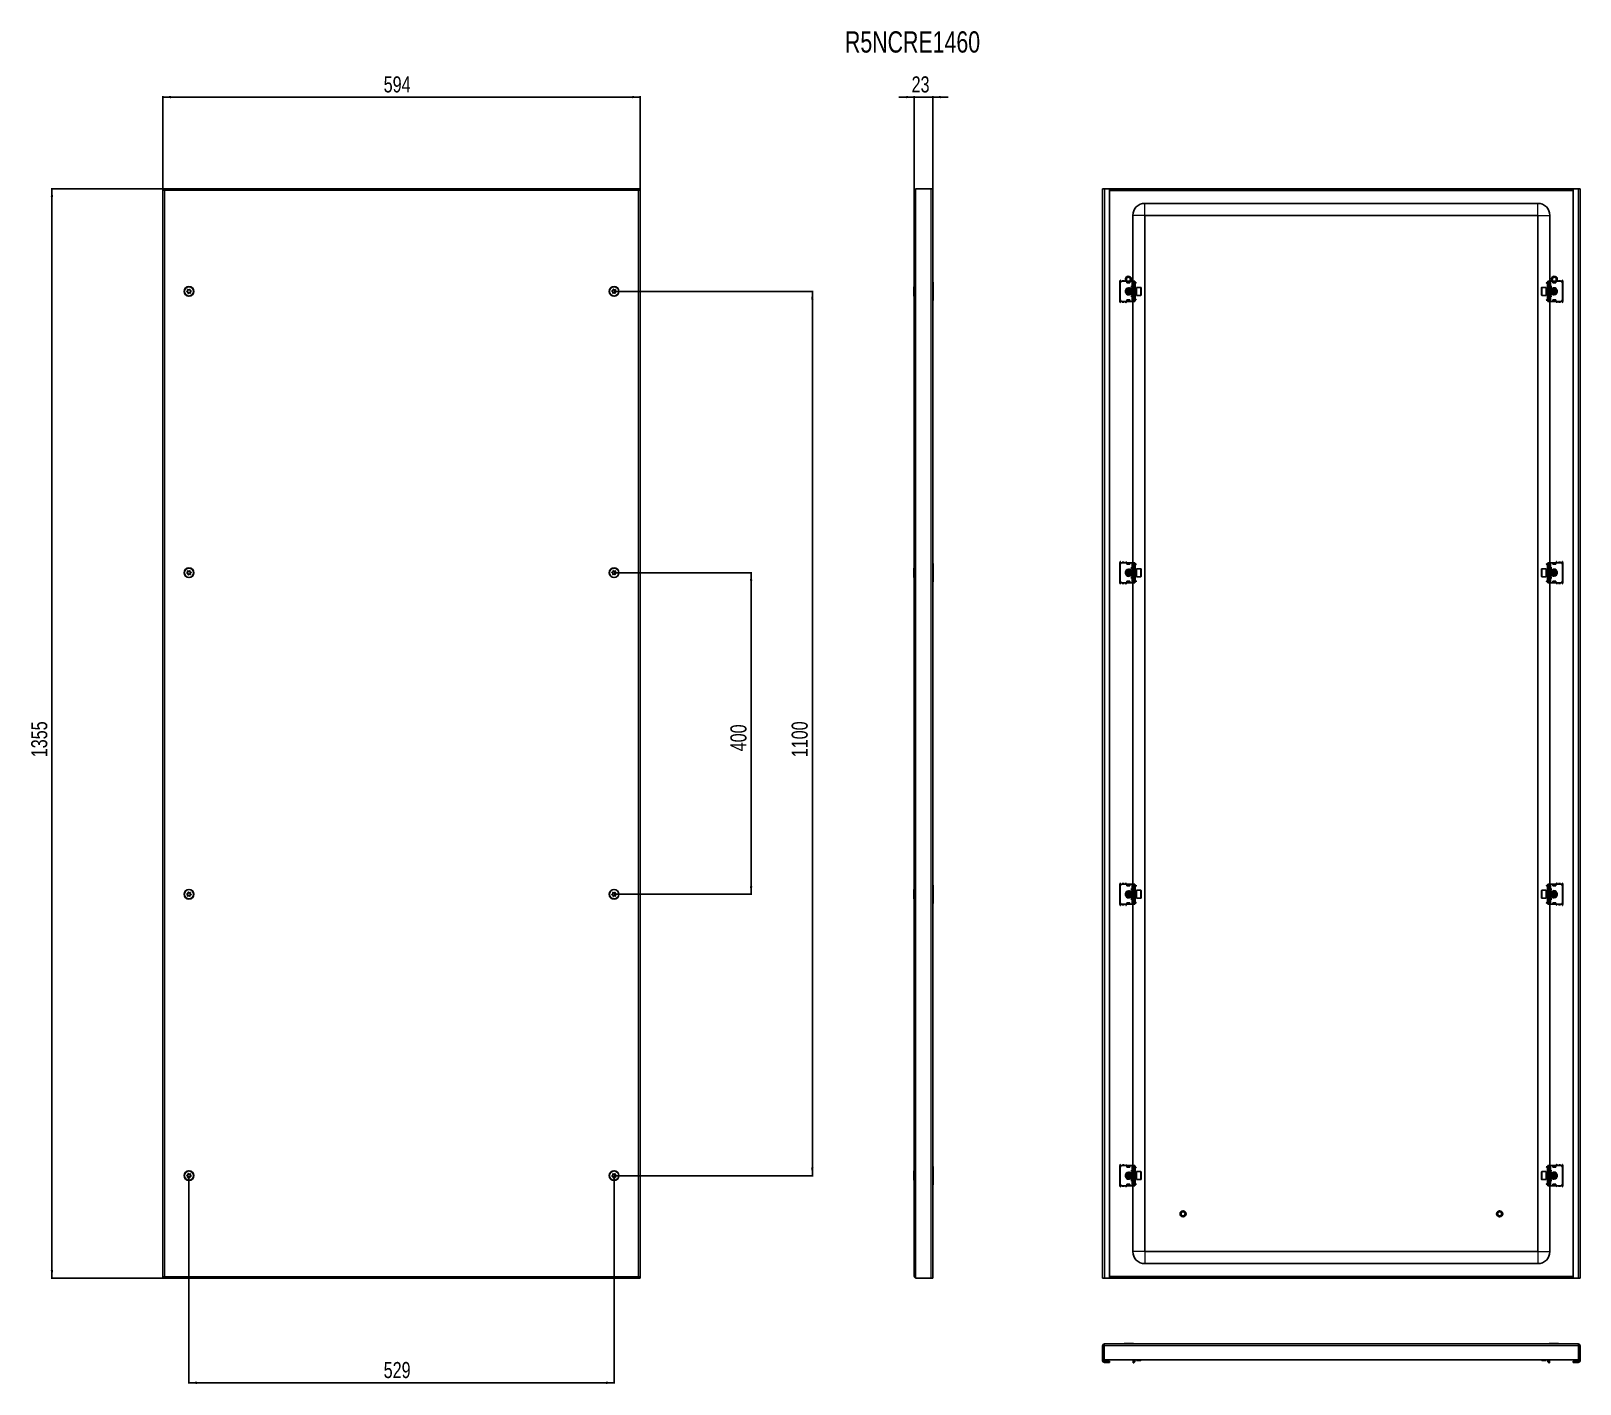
# Model space of a CAD drawing. Header units: millimetres. Extents: x -237 to 1691, y -491 to 1192.
import ezdxf

# ---------------------------------------------------------------- set-up
doc = ezdxf.new("R2010")
doc.units = ezdxf.units.MM
doc.layers.add('FORMAT', color=7, linetype='Continuous')
doc.styles.add('SLDTEXTSTYLE0', font='TXT', dxfattribs={"width": 0.75})
doc.dimstyles.new('SLDDIMSTYLE0', dxfattribs={"dimtxt": 20, "dimasz": 10, "dimexe": 0, "dimexo": 0.0625, "dimgap": 5, "dimtad": 2, "dimdec": 1, "dimrnd": 1e-09, "dimzin": 12, "dimdsep": 46, "dimtxsty": 'SLDTEXTSTYLE0', "dimsah": 1, "dimcen": 0.09, "dimadec": 0, "dimazin": 3, "dimtfac": 1, "dimtmove": 0, "dimatfit": 0, "dimfxl": 0, "dimfrac": 2, "dimtolj": 1, "dimtzin": 12, "dimarcsym": 0})
doc.dimstyles.new('SLDDIMSTYLE1', dxfattribs={"dimtxt": 20, "dimasz": 10, "dimexe": 0, "dimexo": 0.0625, "dimgap": 5, "dimtad": 2, "dimdec": 1, "dimrnd": 1e-09, "dimzin": 12, "dimdsep": 46, "dimtxsty": 'SLDTEXTSTYLE0', "dimsah": 1, "dimcen": 0.09, "dimadec": 0, "dimazin": 3, "dimtfac": 1, "dimtofl": 0, "dimtmove": 0, "dimatfit": 3, "dimfxl": 0, "dimfrac": 2, "dimtolj": 1, "dimtzin": 12, "dimarcsym": 0})

msp = doc.modelspace()

# ---------------------------------------------------------------- texts
at = {"layer": 'FORMAT', "insert": (776.08, 1191.54), "char_height": 26.458, "attachment_point": 1, "style": 'SLDTEXTSTYLE0'}
msp.add_mtext('R5NCRE1460', dxfattribs=at)

# ---------------------------------------------------------------- blocks, each defined once
blk = doc.blocks.new('_D')
at = {"layer": 'FORMAT'}
for p, q in [((862.3, 1109.7), (843, 1109.7)), ((862.3, 993.4), (862.3, 1110.7)), ((862.3, 1109.7), (885.3, 1109.7)), ((885.3, 995.5), (885.3, 1110.7)), ((885.3, 1109.7), (904.5, 1109.7))]:
    blk.add_line(p, q, dxfattribs=at)
for points in [[(862.3, 1109.7), (852.3, 1111.2), (852.3, 1108.2)], [(885.3, 1109.7), (895.3, 1108.2), (895.3, 1111.2)]]:
    blk.add_solid(points, dxfattribs=at)
at = {"layer": 'FORMAT', "insert": (859, 1135.5), "char_height": 20, "attachment_point": 1, "style": 'SLDTEXTSTYLE0'}
blk.add_mtext('23', dxfattribs=at)
blk = doc.blocks.new('_D_1')
at = {"layer": 'FORMAT'}
for p, q in [((-72.7, 995.5), (-211.7, 995.5)), ((-210.7, 995.5), (-210.7, -359.5)), ((-72.7, -359.5), (-211.7, -359.5))]:
    blk.add_line(p, q, dxfattribs=at)
for points in [[(-210.7, 995.5), (-212.2, 985.5), (-209.2, 985.5)], [(-210.7, -359.5), (-209.2, -349.5), (-212.2, -349.5)]]:
    blk.add_solid(points, dxfattribs=at)
at = {"layer": 'FORMAT', "insert": (-236.5, 288.5), "char_height": 20, "attachment_point": 1, "rotation": 90, "style": 'SLDTEXTSTYLE0'}
blk.add_mtext('1355', dxfattribs=at)
blk = doc.blocks.new('_D_2')
at = {"layer": 'FORMAT'}
for p, q in [((-72.7, 995.5), (-72.7, 1110.7)), ((-72.7, 1109.7), (521.3, 1109.7)), ((521.3, 995.5), (521.3, 1110.7))]:
    blk.add_line(p, q, dxfattribs=at)
for points in [[(-72.7, 1109.7), (-62.7, 1108.2), (-62.7, 1111.2)], [(521.3, 1109.7), (511.3, 1111.2), (511.3, 1108.2)]]:
    blk.add_solid(points, dxfattribs=at)
at = {"layer": 'FORMAT', "insert": (202.1, 1135.5), "char_height": 20, "attachment_point": 1, "style": 'SLDTEXTSTYLE0'}
blk.add_mtext('594', dxfattribs=at)
blk = doc.blocks.new('_D_3')
at = {"layer": 'FORMAT'}
for p, q in [((488.8, 868), (736.5, 868)), ((735.5, 868), (735.5, -232)), ((488.8, -232), (736.5, -232))]:
    blk.add_line(p, q, dxfattribs=at)
for points in [[(735.5, 868), (733.9, 858), (737, 858)], [(735.5, -232), (737, -222), (733.9, -222)]]:
    blk.add_solid(points, dxfattribs=at)
at = {"layer": 'FORMAT', "insert": (709.7, 288.5), "char_height": 20, "attachment_point": 1, "rotation": 90, "style": 'SLDTEXTSTYLE0'}
blk.add_mtext('1100', dxfattribs=at)
blk = doc.blocks.new('_D_4')
at = {"layer": 'FORMAT'}
for p, q in [((-40.2, -232), (-40.2, -490.6)), ((488.8, -232), (488.8, -490.6)), ((-40.2, -489.6), (488.8, -489.6))]:
    blk.add_line(p, q, dxfattribs=at)
for points in [[(-40.2, -489.6), (-30.2, -491.2), (-30.2, -488.1)], [(488.8, -489.6), (478.8, -488.1), (478.8, -491.2)]]:
    blk.add_solid(points, dxfattribs=at)
at = {"layer": 'FORMAT', "insert": (202.1, -463.8), "char_height": 20, "attachment_point": 1, "style": 'SLDTEXTSTYLE0'}
blk.add_mtext('529', dxfattribs=at)
blk = doc.blocks.new('_D_5')
at = {"layer": 'FORMAT'}
for p, q in [((488.8, 518), (660.3, 518)), ((659.3, 518), (659.3, 118)), ((488.8, 118), (660.3, 118))]:
    blk.add_line(p, q, dxfattribs=at)
for points in [[(659.3, 518), (657.8, 508), (660.8, 508)], [(659.3, 118), (660.8, 128), (657.8, 128)]]:
    blk.add_solid(points, dxfattribs=at)
at = {"layer": 'FORMAT', "insert": (633.5, 295.9), "char_height": 20, "attachment_point": 1, "rotation": 90, "style": 'SLDTEXTSTYLE0'}
blk.add_mtext('400', dxfattribs=at)

# ---------------------------------------------------------------- dimensions: what is measured, and where the dimension line sits
at = {"layer": 'FORMAT'}
for base, p1, p2, dimstyle, picture, middle in [((521.3, 1109.7), (-72.7, 995.54), (521.3, 995.54), 'SLDDIMSTYLE1', '_D_2', (224.3, 1109.7)), ((885.25, 1109.7), (862.25, 993.44), (885.25, 995.54), 'SLDDIMSTYLE0', '_D', (873.75, 1109.7)), ((488.8, -489.63), (-40.2, -231.96), (488.8, -231.96), 'SLDDIMSTYLE1', '_D_4', (224.3, -489.63))]:
    dim = msp.add_linear_dim(base=base, p1=p1, p2=p2, dimstyle=dimstyle, dxfattribs=at)
    dim.commit()
    dim.dimension.update_dxf_attribs({"geometry": picture, "text_midpoint": middle, "dimtype": 160})
for base, p1, p2, picture, middle in [((-210.7, -359.46), (-72.7, 995.54), (-72.7, -359.46), '_D_1', (-210.7, 318.04)), ((735.48, -231.96), (488.8, 868.04), (488.8, -231.96), '_D_3', (735.48, 318.04)), ((659.31, 118.04), (488.8, 518.04), (488.8, 118.04), '_D_5', (659.31, 318.04))]:
    dim = msp.add_linear_dim(base=base, p1=p1, p2=p2, angle=90, dimstyle='SLDDIMSTYLE1', dxfattribs=at)
    dim.commit()
    dim.dimension.update_dxf_attribs({"geometry": picture, "text_midpoint": middle, "dimtype": 160})

# ---------------------------------------------------------------- linework, layer by layer
at = {"color": 7, "linetype": 'Continuous', "lineweight": 25}
for p, q in [((-72.7, 995.54), (-72.7, -359.46)), ((-72.7, 995.54), (-71.2, 995.54)), ((-71, 995.54), (-71.2, 995.54)), ((519.6, 995.54), (-71, 995.54)), ((-71, 994.43), (-71, 995.54)), ((519.6, 994.42), (519.6, 995.54)), ((519.8, 995.54), (519.6, 995.54)), ((519.8, 995.54), (521.3, 995.54)), ((521.3, -359.46), (521.3, 995.54)), ((862.25, -357.36), (862.25, 993.44)), ((864.35, 995.54), (883.15, 995.54)), ((883.15, 995.54), (885.25, 995.54)), ((885.25, 995.54), (885.25, -359.46)), ((1096.72, 995.54), (1098.82, 995.54)), ((1096.72, -359.46), (1096.72, 995.54)), ((1098.82, 995.54), (1105.22, 995.54)), ((1105.22, 995.54), (1105.22, -359.46)), ((1105.22, 995.54), (1682.22, 995.54)), ((1105.22, 994.04), (1682.22, 994.04)), ((1682.22, -359.46), (1682.22, 995.54)), ((1682.22, 995.54), (1688.62, 995.54)), ((1688.62, 995.54), (1690.72, 995.54)), ((1690.72, 995.54), (1690.72, -359.46)), ((1638.22, 977.54), (1149.22, 977.54)), ((1134.22, 962.54), (1134.22, 880.54)), ((1149.22, 962.54), (1149.22, -326.46)), ((1638.22, 962.54), (1149.22, 962.54)), ((1638.22, -326.46), (1638.22, 962.54)), ((1653.22, 880.54), (1653.22, 962.54)), ((862.25, 873.82), (861.95, 873.82)), ((861.95, 862.25), (861.95, 873.82)), ((885.75, 878.54), (885.75, 857.54)), ((1118.22, 880.79), (1118.22, 855.29)), ((1118.72, 878.54), (1118.72, 857.54)), ((1126.72, 880.54), (1120.72, 880.54)), ((1126.72, 880.54), (1126.72, 878.54)), ((1126.92, 879.75), (1126.72, 879.87)), ((1126.72, 878.54), (1130.72, 878.54)), ((1126.92, 878.54), (1126.92, 879.75)), ((1126.97, 880.16), (1127.3, 880.39)), ((1127.47, 880.16), (1126.97, 879.81)), ((1126.97, 879.81), (1126.97, 880.16)), ((1126.97, 878.89), (1126.97, 879.81)), ((1126.97, 878.54), (1126.97, 878.89)), ((1127.47, 880.31), (1127.47, 880.16)), ((1127.47, 880.16), (1127.87, 880.16)), ((1129.27, 871.04), (1128.72, 870.48)), ((1128.72, 870.48), (1128.72, 865.59)), ((1129.33, 871.04), (1129.27, 871.04)), ((1129.27, 871.04), (1129.27, 865.04)), ((1129.72, 870.48), (1129.33, 871.04)), ((1129.33, 871.04), (1129.33, 866.89)), ((1129.56, 880.16), (1129.97, 880.16)), ((1130.11, 871.04), (1129.72, 870.48)), ((1129.72, 870.48), (1129.72, 867.1)), ((1129.97, 880.16), (1129.97, 880.31)), ((1130.47, 879.81), (1129.97, 880.16)), ((1130.33, 871.04), (1130.11, 871.04)), ((1130.11, 871.04), (1130.11, 866.89)), ((1130.14, 880.39), (1130.47, 880.16)), ((1130.72, 870.48), (1130.33, 871.04)), ((1130.33, 871.04), (1130.33, 866.89)), ((1130.47, 880.16), (1130.47, 879.81)), ((1130.72, 879.87), (1130.47, 879.72)), ((1130.47, 879.81), (1130.47, 878.89)), ((1130.47, 878.89), (1130.47, 878.54)), ((1130.55, 870.73), (1130.79, 870.59)), ((1133.22, 880.54), (1130.72, 880.54)), ((1130.72, 878.54), (1130.72, 880.54)), ((1131.11, 871.04), (1130.72, 870.48)), ((1130.72, 870.48), (1130.72, 867.1)), ((1131.33, 871.04), (1131.11, 871.04)), ((1131.11, 871.04), (1131.11, 866.89)), ((1131.72, 870.48), (1131.33, 871.04)), ((1131.33, 871.04), (1131.33, 866.89)), ((1132.11, 871.04), (1131.72, 870.48)), ((1131.72, 870.48), (1131.72, 867.1)), ((1132.33, 871.04), (1132.11, 871.04)), ((1132.11, 871.04), (1132.11, 866.89)), ((1132.72, 870.48), (1132.33, 871.04)), ((1132.33, 871.04), (1132.33, 866.89)), ((1132.72, 875.04), (1132.72, 873.04)), ((1133.22, 875.04), (1132.72, 875.04)), ((1132.72, 873.29), (1133.72, 873.29)), ((1132.72, 873.04), (1134.39, 872.07)), ((1134.22, 872.04), (1132.72, 872.04)), ((1132.72, 872.04), (1132.72, 864.04)), ((1134.72, 880.54), (1133.22, 880.54)), ((1134.72, 875.04), (1133.22, 875.04)), ((1133.72, 873.29), (1134.22, 873.29)), ((1134.22, 873.29), (1134.22, 872.17)), ((1134.72, 878.54), (1134.72, 880.54)), ((1134.72, 880.54), (1136.72, 880.54)), ((1134.72, 878.54), (1134.72, 857.54)), ((1135.72, 857.54), (1135.72, 878.54)), ((1136.72, 880.54), (1136.72, 880.27)), ((1136.72, 880.27), (1136.72, 855.81)), ((1136.72, 879.45), (1136.93, 879.24)), ((1137.22, 876.79), (1136.72, 876.79)), ((1137.22, 873.29), (1136.72, 873.29)), ((1137.11, 871.04), (1136.72, 870.48)), ((1137.33, 871.04), (1137.11, 871.04)), ((1137.11, 871.04), (1137.11, 866.89)), ((1137.22, 878.54), (1137.22, 878.08)), ((1137.22, 873.29), (1137.22, 876.79)), ((1137.22, 871.04), (1137.22, 873.29)), ((1137.3, 878.2), (1138.28, 879.18)), ((1137.66, 877.85), (1137.3, 878.2)), ((1137.72, 870.48), (1137.33, 871.04)), ((1137.33, 871.04), (1137.33, 866.89)), ((1137.66, 877.85), (1138.63, 878.82)), ((1138.11, 871.04), (1137.72, 870.48)), ((1137.72, 870.48), (1137.72, 867.1)), ((1138.47, 871.04), (1138.11, 871.04)), ((1138.11, 871.04), (1138.11, 866.89)), ((1138.28, 879.18), (1138.63, 878.82)), ((1144.12, 873.04), (1138.72, 873.04)), ((1138.72, 873.04), (1138.72, 863.04)), ((1144.72, 872.44), (1144.72, 863.64)), ((1642.72, 872.1), (1642.72, 872.44)), ((1642.72, 863.64), (1642.72, 872.1)), ((1648.72, 873.04), (1643.32, 873.04)), ((1648.72, 872.66), (1648.72, 873.04)), ((1648.72, 863.04), (1648.72, 872.66)), ((1649.16, 879.18), (1648.8, 878.82)), ((1649.78, 877.85), (1648.8, 878.82)), ((1649.33, 871.04), (1648.97, 871.04)), ((1650.13, 878.2), (1649.16, 879.18)), ((1649.72, 870.48), (1649.33, 871.04)), ((1649.33, 866.89), (1649.33, 871.04)), ((1650.11, 871.04), (1649.72, 870.48)), ((1649.72, 867.1), (1649.72, 870.48)), ((1649.78, 877.85), (1650.13, 878.2)), ((1650.33, 871.04), (1650.11, 871.04)), ((1650.11, 866.89), (1650.11, 871.04)), ((1650.22, 878.54), (1650.22, 878.14)), ((1650.22, 876.79), (1650.72, 876.79)), ((1650.22, 876.79), (1650.22, 873.29)), ((1650.72, 873.29), (1650.22, 873.29)), ((1650.22, 873.29), (1650.22, 871.04)), ((1650.72, 870.48), (1650.33, 871.04)), ((1650.33, 866.89), (1650.33, 871.04)), ((1650.51, 879.24), (1650.72, 879.45)), ((1650.72, 880.54), (1652.72, 880.54)), ((1650.72, 880.27), (1650.72, 880.54)), ((1650.72, 855.81), (1650.72, 880.27)), ((1651.72, 878.54), (1651.72, 857.54)), ((1652.72, 880.54), (1652.72, 878.54)), ((1652.72, 880.54), (1654.22, 880.54)), ((1652.72, 857.54), (1652.72, 878.54)), ((1654.22, 875.04), (1652.72, 875.04)), ((1653.04, 872.07), (1654.72, 873.04)), ((1653.22, 872.17), (1653.22, 873.29)), ((1653.22, 873.29), (1653.72, 873.29)), ((1654.72, 872.04), (1653.22, 872.04)), ((1653.72, 873.29), (1654.72, 873.29)), ((1654.22, 880.54), (1656.72, 880.54)), ((1654.72, 875.04), (1654.22, 875.04)), ((1654.72, 873.04), (1654.72, 875.04)), ((1654.72, 864.04), (1654.72, 872.04)), ((1655.11, 871.04), (1654.72, 870.48)), ((1655.33, 871.04), (1655.11, 871.04)), ((1655.11, 866.89), (1655.11, 871.04)), ((1655.72, 870.48), (1655.33, 871.04)), ((1655.33, 866.89), (1655.33, 871.04)), ((1656.11, 871.04), (1655.72, 870.48)), ((1655.72, 867.1), (1655.72, 870.48)), ((1656.33, 871.04), (1656.11, 871.04)), ((1656.11, 866.89), (1656.11, 871.04)), ((1656.72, 870.48), (1656.33, 871.04)), ((1656.33, 866.89), (1656.33, 871.04)), ((1656.64, 870.59), (1656.89, 870.73)), ((1656.72, 880.54), (1656.72, 878.54)), ((1656.97, 879.72), (1656.72, 879.87)), ((1656.72, 878.54), (1660.72, 878.54)), ((1657.11, 871.04), (1656.72, 870.48)), ((1656.72, 867.1), (1656.72, 870.48)), ((1656.97, 880.16), (1657.3, 880.39)), ((1657.47, 880.16), (1656.97, 879.81)), ((1656.97, 879.81), (1656.97, 880.16)), ((1656.97, 878.89), (1656.97, 879.81)), ((1656.97, 878.54), (1656.97, 878.89)), ((1657.33, 871.04), (1657.11, 871.04)), ((1657.11, 866.89), (1657.11, 871.04)), ((1657.72, 870.48), (1657.33, 871.04)), ((1657.33, 866.89), (1657.33, 871.04)), ((1657.47, 880.31), (1657.47, 880.16)), ((1657.47, 880.16), (1657.87, 880.16)), ((1658.11, 871.04), (1657.72, 870.48)), ((1657.72, 867.1), (1657.72, 870.48)), ((1658.16, 871.04), (1658.11, 871.04)), ((1658.11, 866.89), (1658.11, 871.04)), ((1658.72, 870.48), (1658.16, 871.04)), ((1658.16, 870.81), (1658.16, 871.04)), ((1658.16, 865.04), (1658.16, 870.81)), ((1658.72, 870.3), (1658.72, 870.48)), ((1658.72, 865.59), (1658.72, 870.3)), ((1659.56, 880.16), (1659.97, 880.16)), ((1659.97, 880.16), (1659.97, 880.31)), ((1660.47, 879.81), (1659.97, 880.16)), ((1660.14, 880.39), (1660.47, 880.16)), ((1660.47, 880.16), (1660.47, 879.81)), ((1660.47, 879.81), (1660.47, 878.89)), ((1660.47, 878.89), (1660.47, 878.54)), ((1660.72, 879.87), (1660.52, 879.75)), ((1660.52, 879.75), (1660.52, 878.54)), ((1660.72, 878.54), (1660.72, 880.54)), ((1660.72, 880.54), (1666.72, 880.54)), ((1668.72, 857.54), (1668.72, 878.54)), ((1669.22, 855.29), (1669.22, 880.79)), ((861.95, 862.25), (862.25, 862.25)), ((1126.72, 855.54), (1120.72, 855.54)), ((1126.22, 855.54), (1126.22, 855.29)), ((1130.72, 857.54), (1126.72, 857.54)), ((1126.72, 857.54), (1126.72, 855.54)), ((1126.72, 855.66), (1126.92, 855.66)), ((1126.92, 855.66), (1126.92, 857.54)), ((1126.97, 857.18), (1126.97, 857.54)), ((1126.97, 856.27), (1126.97, 857.18)), ((1126.97, 856.27), (1127.47, 855.92)), ((1126.97, 855.92), (1126.97, 856.27)), ((1127.47, 855.56), (1126.97, 855.92)), ((1129.97, 855.92), (1127.47, 855.92)), ((1127.47, 855.92), (1127.47, 855.56)), ((1129.97, 855.56), (1127.47, 855.56)), ((1128.2, 865.47), (1129.02, 865.29)), ((1128.72, 865.59), (1129.27, 865.04)), ((1129.27, 865.04), (1129.33, 865.04)), ((1129.33, 866.89), (1129.33, 865.04)), ((1129.33, 865.04), (1129.72, 865.59)), ((1129.51, 865.29), (1129.88, 865.36)), ((1129.72, 867.1), (1129.72, 865.59)), ((1129.72, 865.59), (1130.11, 865.04)), ((1129.97, 855.92), (1130.47, 856.27)), ((1129.97, 855.56), (1129.97, 855.92)), ((1130.47, 855.92), (1129.97, 855.56)), ((1130.11, 866.89), (1130.11, 865.04)), ((1130.11, 865.04), (1130.33, 865.04)), ((1130.33, 866.89), (1130.33, 865.04)), ((1130.33, 865.04), (1130.72, 865.59)), ((1130.47, 857.54), (1130.47, 857.18)), ((1130.47, 857.18), (1130.47, 856.27)), ((1130.47, 856.27), (1130.47, 855.92)), ((1130.79, 865.48), (1130.55, 865.35)), ((1130.72, 867.1), (1130.72, 865.59)), ((1130.72, 865.59), (1131.11, 865.04)), ((1130.72, 855.54), (1130.72, 857.54)), ((1133.22, 855.54), (1130.72, 855.54)), ((1131.11, 866.89), (1131.11, 865.04)), ((1131.11, 865.04), (1131.33, 865.04)), ((1131.33, 866.89), (1131.33, 865.04)), ((1131.33, 865.04), (1131.72, 865.59)), ((1131.72, 867.1), (1131.72, 865.59)), ((1131.72, 865.59), (1132.11, 865.04)), ((1132.11, 866.89), (1132.11, 865.04)), ((1132.11, 865.04), (1132.33, 865.04)), ((1132.33, 866.89), (1132.33, 865.04)), ((1132.33, 865.04), (1132.72, 865.59)), ((1132.72, 864.04), (1134.22, 864.04)), ((1134.39, 864.01), (1132.72, 863.04)), ((1132.72, 863.04), (1132.72, 861.04)), ((1133.72, 862.79), (1132.72, 862.79)), ((1132.72, 861.04), (1133.22, 861.04)), ((1133.22, 861.04), (1134.72, 861.04)), ((1134.72, 855.54), (1133.22, 855.54)), ((1134.22, 862.79), (1133.72, 862.79)), ((1134.22, 863.9), (1134.22, 862.79)), ((1134.22, 855.54), (1134.22, 530.54)), ((1134.72, 855.54), (1134.72, 857.54)), ((1136.72, 855.54), (1134.72, 855.54)), ((1136.72, 865.59), (1137.11, 865.04)), ((1136.72, 862.79), (1137.22, 862.79)), ((1137.22, 859.29), (1136.72, 859.29)), ((1136.93, 856.83), (1136.72, 856.62)), ((1136.72, 855.81), (1136.72, 855.54)), ((1137.11, 866.89), (1137.11, 865.04)), ((1137.11, 865.04), (1137.33, 865.04)), ((1137.22, 862.79), (1137.22, 865.04)), ((1137.22, 859.29), (1137.22, 862.79)), ((1137.22, 857.54), (1137.22, 857.93)), ((1137.66, 858.23), (1137.3, 857.87)), ((1137.3, 857.87), (1138.28, 856.9)), ((1137.33, 866.89), (1137.33, 865.04)), ((1137.33, 865.04), (1137.72, 865.59)), ((1137.66, 858.23), (1138.63, 857.25)), ((1137.72, 867.1), (1137.72, 865.59)), ((1137.72, 865.59), (1138.11, 865.04)), ((1138.11, 866.89), (1138.11, 865.04)), ((1138.11, 865.04), (1138.47, 865.04)), ((1138.28, 856.9), (1138.63, 857.25)), ((1138.72, 863.04), (1144.12, 863.04)), ((1643.32, 863.04), (1648.72, 863.04)), ((1649.78, 858.23), (1648.8, 857.25)), ((1649.16, 856.9), (1648.8, 857.25)), ((1648.97, 865.04), (1649.33, 865.04)), ((1650.13, 857.87), (1649.16, 856.9)), ((1649.33, 865.04), (1649.33, 866.89)), ((1649.33, 865.04), (1649.72, 865.59)), ((1649.72, 865.59), (1649.72, 867.1)), ((1649.72, 865.59), (1650.11, 865.04)), ((1649.78, 858.23), (1650.13, 857.87)), ((1650.11, 865.04), (1650.11, 866.89)), ((1650.11, 865.04), (1650.33, 865.04)), ((1650.22, 865.04), (1650.22, 862.79)), ((1650.22, 862.79), (1650.22, 859.29)), ((1650.22, 862.79), (1650.72, 862.79)), ((1650.22, 859.29), (1650.72, 859.29)), ((1650.22, 857.54), (1650.22, 858)), ((1650.33, 865.04), (1650.33, 866.89)), ((1650.33, 865.04), (1650.72, 865.59)), ((1650.72, 856.62), (1650.51, 856.83)), ((1650.72, 855.54), (1650.72, 855.81)), ((1652.72, 855.54), (1650.72, 855.54)), ((1652.72, 861.04), (1654.22, 861.04)), ((1652.72, 857.54), (1652.72, 855.54)), ((1652.72, 855.54), (1654.22, 855.54)), ((1654.72, 863.04), (1653.04, 864.01)), ((1653.22, 864.04), (1654.72, 864.04)), ((1653.22, 862.79), (1653.22, 863.9)), ((1653.72, 862.79), (1653.22, 862.79)), ((1653.22, 530.54), (1653.22, 855.54)), ((1654.72, 862.79), (1653.72, 862.79)), ((1654.22, 861.04), (1654.72, 861.04)), ((1654.22, 855.54), (1656.72, 855.54)), ((1654.72, 865.59), (1655.11, 865.04)), ((1654.72, 861.04), (1654.72, 863.04)), ((1655.11, 865.04), (1655.11, 866.89)), ((1655.11, 865.04), (1655.33, 865.04)), ((1655.33, 865.04), (1655.33, 866.89)), ((1655.33, 865.04), (1655.72, 865.59)), ((1655.72, 865.59), (1655.72, 867.1)), ((1655.72, 865.59), (1656.11, 865.04)), ((1656.11, 865.04), (1656.11, 866.89)), ((1656.11, 865.04), (1656.33, 865.04)), ((1656.33, 865.04), (1656.33, 866.89)), ((1656.33, 865.04), (1656.72, 865.59)), ((1656.89, 865.35), (1656.64, 865.48)), ((1656.72, 865.59), (1656.72, 867.1)), ((1656.72, 865.59), (1657.11, 865.04)), ((1660.72, 857.54), (1656.72, 857.54)), ((1656.72, 857.54), (1656.72, 855.54)), ((1656.97, 857.18), (1656.97, 857.54)), ((1656.97, 856.27), (1656.97, 857.18)), ((1656.97, 856.27), (1657.47, 855.92)), ((1656.97, 855.92), (1656.97, 856.27)), ((1657.47, 855.56), (1656.97, 855.92)), ((1657.11, 865.04), (1657.11, 866.89)), ((1657.11, 865.04), (1657.33, 865.04)), ((1657.33, 865.04), (1657.33, 866.89)), ((1657.33, 865.04), (1657.72, 865.59)), ((1659.97, 855.92), (1657.47, 855.92)), ((1657.47, 855.92), (1657.47, 855.56)), ((1659.97, 855.56), (1657.47, 855.56)), ((1657.55, 865.36), (1657.93, 865.29)), ((1657.72, 865.59), (1657.72, 867.1)), ((1657.72, 865.59), (1658.11, 865.04)), ((1658.11, 865.04), (1658.11, 866.89)), ((1658.11, 865.04), (1658.16, 865.04)), ((1658.16, 865.04), (1658.72, 865.59)), ((1658.41, 865.29), (1659.24, 865.47)), ((1659.97, 855.92), (1660.47, 856.27)), ((1659.97, 855.56), (1659.97, 855.92)), ((1660.47, 855.92), (1659.97, 855.56)), ((1660.47, 857.54), (1660.47, 857.18)), ((1660.47, 857.18), (1660.47, 856.27)), ((1660.47, 856.27), (1660.47, 855.92)), ((1660.52, 857.54), (1660.52, 855.66)), ((1660.52, 855.66), (1660.72, 855.66)), ((1660.72, 855.54), (1660.72, 857.54)), ((1660.72, 855.54), (1666.72, 855.54)), ((1661.22, 855.29), (1661.22, 855.54)), ((862.25, 523.82), (861.95, 523.82)), ((861.95, 512.25), (861.95, 523.82)), ((885.75, 528.54), (885.75, 507.54)), ((1118.22, 530.79), (1118.22, 505.29)), ((1118.72, 528.54), (1118.72, 507.54)), ((1126.72, 530.54), (1120.72, 530.54)), ((1126.22, 530.79), (1126.22, 530.54)), ((1126.72, 530.54), (1126.72, 528.54)), ((1126.92, 530.42), (1126.72, 530.42)), ((1126.72, 528.54), (1130.72, 528.54)), ((1126.92, 528.54), (1126.92, 530.42)), ((1126.97, 530.16), (1127.47, 530.51)), ((1127.47, 530.16), (1126.97, 529.81)), ((1126.97, 529.81), (1126.97, 530.16)), ((1126.97, 528.89), (1126.97, 529.81)), ((1126.97, 528.54), (1126.97, 528.89)), ((1127.47, 530.51), (1127.47, 530.16)), ((1127.47, 530.51), (1129.97, 530.51)), ((1127.47, 530.16), (1129.97, 530.16)), ((1129.27, 521.04), (1128.72, 520.48)), ((1128.72, 520.48), (1128.72, 515.59)), ((1129.33, 521.04), (1129.27, 521.04)), ((1129.27, 521.04), (1129.27, 515.04)), ((1129.72, 520.48), (1129.33, 521.04)), ((1129.33, 521.04), (1129.33, 516.89)), ((1130.11, 521.04), (1129.72, 520.48)), ((1129.72, 520.48), (1129.72, 517.1)), ((1129.97, 530.16), (1129.97, 530.51)), ((1129.97, 530.51), (1130.47, 530.16)), ((1130.47, 529.81), (1129.97, 530.16)), ((1130.33, 521.04), (1130.11, 521.04)), ((1130.11, 521.04), (1130.11, 516.89)), ((1130.72, 520.48), (1130.33, 521.04)), ((1130.33, 521.04), (1130.33, 516.89)), ((1130.47, 530.16), (1130.47, 529.81)), ((1130.47, 529.81), (1130.47, 528.89)), ((1130.47, 528.89), (1130.47, 528.54)), ((1130.55, 520.73), (1130.79, 520.59)), ((1130.72, 528.54), (1130.72, 530.54)), ((1133.22, 530.54), (1130.72, 530.54)), ((1131.11, 521.04), (1130.72, 520.48)), ((1130.72, 520.48), (1130.72, 517.1)), ((1131.33, 521.04), (1131.11, 521.04)), ((1131.11, 521.04), (1131.11, 516.89)), ((1131.72, 520.48), (1131.33, 521.04)), ((1131.33, 521.04), (1131.33, 516.89)), ((1132.11, 521.04), (1131.72, 520.48)), ((1131.72, 520.48), (1131.72, 517.1)), ((1132.33, 521.04), (1132.11, 521.04)), ((1132.11, 521.04), (1132.11, 516.89)), ((1132.72, 520.48), (1132.33, 521.04)), ((1132.33, 521.04), (1132.33, 516.89)), ((1132.72, 525.04), (1132.72, 523.04)), ((1133.22, 525.04), (1132.72, 525.04)), ((1132.72, 523.29), (1133.72, 523.29)), ((1132.72, 523.04), (1134.39, 522.07)), ((1134.22, 522.04), (1132.72, 522.04)), ((1132.72, 522.04), (1132.72, 514.04)), ((1134.72, 530.54), (1133.22, 530.54)), ((1134.72, 525.04), (1133.22, 525.04)), ((1133.72, 523.29), (1134.22, 523.29)), ((1134.22, 523.29), (1134.22, 522.17)), ((1134.72, 530.54), (1136.72, 530.54)), ((1134.72, 528.54), (1134.72, 530.54)), ((1134.72, 528.54), (1134.72, 507.54)), ((1135.72, 507.54), (1135.72, 528.54)), ((1136.72, 530.54), (1136.72, 530.27)), ((1136.72, 530.27), (1136.72, 505.81)), ((1136.72, 529.45), (1136.93, 529.24)), ((1137.22, 526.79), (1136.72, 526.79)), ((1137.22, 523.29), (1136.72, 523.29)), ((1137.11, 521.04), (1136.72, 520.48)), ((1137.33, 521.04), (1137.11, 521.04)), ((1137.11, 521.04), (1137.11, 516.89)), ((1137.22, 528.54), (1137.22, 528.08)), ((1137.22, 523.29), (1137.22, 526.79)), ((1137.22, 521.04), (1137.22, 523.29)), ((1137.3, 528.2), (1138.28, 529.18)), ((1137.66, 527.85), (1137.3, 528.2)), ((1137.72, 520.48), (1137.33, 521.04)), ((1137.33, 521.04), (1137.33, 516.89)), ((1137.66, 527.85), (1138.63, 528.82)), ((1138.11, 521.04), (1137.72, 520.48)), ((1137.72, 520.48), (1137.72, 517.1)), ((1138.47, 521.04), (1138.11, 521.04)), ((1138.11, 521.04), (1138.11, 516.89)), ((1138.28, 529.18), (1138.63, 528.82)), ((1144.12, 523.04), (1138.72, 523.04)), ((1138.72, 523.04), (1138.72, 513.04)), ((1144.72, 522.44), (1144.72, 513.64)), ((1642.72, 522.1), (1642.72, 522.44)), ((1642.72, 513.64), (1642.72, 522.1)), ((1648.72, 523.04), (1643.32, 523.04)), ((1648.72, 522.66), (1648.72, 523.04)), ((1648.72, 513.04), (1648.72, 522.66)), ((1649.16, 529.18), (1648.8, 528.82)), ((1649.78, 527.85), (1648.8, 528.82)), ((1649.33, 521.04), (1648.97, 521.04)), ((1650.13, 528.2), (1649.16, 529.18)), ((1649.72, 520.48), (1649.33, 521.04)), ((1649.33, 516.89), (1649.33, 521.04)), ((1650.11, 521.04), (1649.72, 520.48)), ((1649.72, 517.1), (1649.72, 520.48)), ((1649.78, 527.85), (1650.13, 528.2)), ((1650.33, 521.04), (1650.11, 521.04)), ((1650.11, 516.89), (1650.11, 521.04)), ((1650.22, 528.54), (1650.22, 528.14)), ((1650.22, 526.79), (1650.72, 526.79)), ((1650.22, 526.79), (1650.22, 523.29)), ((1650.72, 523.29), (1650.22, 523.29)), ((1650.22, 523.29), (1650.22, 521.04)), ((1650.72, 520.48), (1650.33, 521.04)), ((1650.33, 516.89), (1650.33, 521.04)), ((1650.51, 529.24), (1650.72, 529.45)), ((1650.72, 530.54), (1652.72, 530.54)), ((1650.72, 530.27), (1650.72, 530.54)), ((1650.72, 505.81), (1650.72, 530.27)), ((1651.72, 528.54), (1651.72, 507.54)), ((1652.72, 530.54), (1652.72, 528.54)), ((1652.72, 530.54), (1654.22, 530.54)), ((1652.72, 507.54), (1652.72, 528.54)), ((1654.22, 525.04), (1652.72, 525.04)), ((1653.04, 522.07), (1654.72, 523.04)), ((1653.22, 522.17), (1653.22, 523.29)), ((1653.22, 523.29), (1653.72, 523.29)), ((1654.72, 522.04), (1653.22, 522.04)), ((1653.72, 523.29), (1654.72, 523.29)), ((1654.22, 530.54), (1656.72, 530.54)), ((1654.72, 525.04), (1654.22, 525.04)), ((1654.72, 523.04), (1654.72, 525.04)), ((1654.72, 514.04), (1654.72, 522.04)), ((1655.11, 521.04), (1654.72, 520.48)), ((1655.33, 521.04), (1655.11, 521.04)), ((1655.11, 516.89), (1655.11, 521.04)), ((1655.72, 520.48), (1655.33, 521.04)), ((1655.33, 516.89), (1655.33, 521.04)), ((1656.11, 521.04), (1655.72, 520.48)), ((1655.72, 517.1), (1655.72, 520.48)), ((1656.33, 521.04), (1656.11, 521.04)), ((1656.11, 516.89), (1656.11, 521.04)), ((1656.72, 520.48), (1656.33, 521.04)), ((1656.33, 516.89), (1656.33, 521.04)), ((1656.64, 520.59), (1656.89, 520.73)), ((1656.72, 530.54), (1656.72, 528.54)), ((1656.72, 528.54), (1660.72, 528.54)), ((1657.11, 521.04), (1656.72, 520.48)), ((1656.72, 517.1), (1656.72, 520.48)), ((1656.97, 530.16), (1657.47, 530.51)), ((1657.47, 530.16), (1656.97, 529.81)), ((1656.97, 529.81), (1656.97, 530.16)), ((1656.97, 528.89), (1656.97, 529.81)), ((1656.97, 528.54), (1656.97, 528.89)), ((1657.33, 521.04), (1657.11, 521.04)), ((1657.11, 516.89), (1657.11, 521.04)), ((1657.72, 520.48), (1657.33, 521.04)), ((1657.33, 516.89), (1657.33, 521.04)), ((1657.47, 530.51), (1657.47, 530.16)), ((1657.47, 530.51), (1659.97, 530.51)), ((1657.47, 530.16), (1659.97, 530.16)), ((1658.11, 521.04), (1657.72, 520.48)), ((1657.72, 517.1), (1657.72, 520.48)), ((1658.16, 521.04), (1658.11, 521.04)), ((1658.11, 516.89), (1658.11, 521.04)), ((1658.72, 520.48), (1658.16, 521.04)), ((1658.16, 520.81), (1658.16, 521.04)), ((1658.16, 515.04), (1658.16, 520.81)), ((1658.72, 520.3), (1658.72, 520.48)), ((1659.97, 530.16), (1659.97, 530.51)), ((1659.97, 530.51), (1660.47, 530.16)), ((1660.47, 529.81), (1659.97, 530.16)), ((1660.47, 530.16), (1660.47, 529.81)), ((1660.47, 529.81), (1660.47, 528.89)), ((1660.47, 528.89), (1660.47, 528.54)), ((1660.52, 530.42), (1660.52, 528.54)), ((1660.72, 530.42), (1660.52, 530.42)), ((1660.72, 528.54), (1660.72, 530.54)), ((1660.72, 530.54), (1666.72, 530.54)), ((1661.22, 530.54), (1661.22, 530.79)), ((1668.72, 507.54), (1668.72, 528.54)), ((1669.22, 505.29), (1669.22, 530.79)), ((861.95, 512.25), (862.25, 512.25)), ((1126.72, 505.54), (1120.72, 505.54)), ((1126.22, 505.54), (1126.22, 505.29)), ((1130.72, 507.54), (1126.72, 507.54)), ((1126.72, 507.54), (1126.72, 505.54)), ((1126.72, 505.66), (1126.92, 505.66)), ((1126.92, 505.66), (1126.92, 507.54)), ((1126.97, 507.18), (1126.97, 507.54)), ((1126.97, 506.27), (1126.97, 507.18)), ((1126.97, 506.27), (1127.47, 505.92)), ((1126.97, 505.92), (1126.97, 506.27)), ((1127.47, 505.56), (1126.97, 505.92)), ((1129.97, 505.92), (1127.47, 505.92)), ((1127.47, 505.92), (1127.47, 505.56)), ((1129.97, 505.56), (1127.47, 505.56)), ((1128.2, 515.47), (1129.02, 515.29)), ((1128.72, 515.59), (1129.27, 515.04)), ((1129.27, 515.04), (1129.33, 515.04)), ((1129.33, 516.89), (1129.33, 515.04)), ((1129.33, 515.04), (1129.72, 515.59)), ((1129.51, 515.29), (1129.88, 515.36)), ((1129.72, 517.1), (1129.72, 515.59)), ((1129.72, 515.59), (1130.11, 515.04)), ((1129.97, 505.92), (1130.47, 506.27)), ((1129.97, 505.56), (1129.97, 505.92)), ((1130.47, 505.92), (1129.97, 505.56)), ((1130.11, 516.89), (1130.11, 515.04)), ((1130.11, 515.04), (1130.33, 515.04)), ((1130.33, 516.89), (1130.33, 515.04)), ((1130.33, 515.04), (1130.72, 515.59)), ((1130.47, 507.54), (1130.47, 507.18)), ((1130.47, 507.18), (1130.47, 506.27)), ((1130.47, 506.27), (1130.47, 505.92)), ((1130.79, 515.48), (1130.55, 515.35)), ((1130.72, 517.1), (1130.72, 515.59)), ((1130.72, 515.59), (1131.11, 515.04)), ((1130.72, 505.54), (1130.72, 507.54)), ((1133.22, 505.54), (1130.72, 505.54)), ((1131.11, 516.89), (1131.11, 515.04)), ((1131.11, 515.04), (1131.33, 515.04)), ((1131.33, 516.89), (1131.33, 515.04)), ((1131.33, 515.04), (1131.72, 515.59)), ((1131.72, 517.1), (1131.72, 515.59)), ((1131.72, 515.59), (1132.11, 515.04)), ((1132.11, 516.89), (1132.11, 515.04)), ((1132.11, 515.04), (1132.33, 515.04)), ((1132.33, 516.89), (1132.33, 515.04)), ((1132.33, 515.04), (1132.72, 515.59)), ((1132.72, 514.04), (1134.22, 514.04)), ((1134.39, 514.01), (1132.72, 513.04)), ((1132.72, 513.04), (1132.72, 511.04)), ((1133.72, 512.79), (1132.72, 512.79)), ((1132.72, 511.04), (1133.22, 511.04)), ((1133.22, 511.04), (1134.72, 511.04)), ((1134.72, 505.54), (1133.22, 505.54)), ((1134.22, 512.79), (1133.72, 512.79)), ((1134.22, 513.9), (1134.22, 512.79)), ((1134.22, 505.54), (1134.22, 130.54)), ((1134.72, 505.54), (1134.72, 507.54)), ((1136.72, 505.54), (1134.72, 505.54)), ((1136.72, 515.59), (1137.11, 515.04)), ((1136.72, 512.79), (1137.22, 512.79)), ((1137.22, 509.29), (1136.72, 509.29)), ((1136.93, 506.83), (1136.72, 506.62)), ((1136.72, 505.81), (1136.72, 505.54)), ((1137.11, 516.89), (1137.11, 515.04)), ((1137.11, 515.04), (1137.33, 515.04)), ((1137.22, 512.79), (1137.22, 515.04)), ((1137.22, 509.29), (1137.22, 512.79)), ((1137.22, 507.54), (1137.22, 507.93)), ((1137.66, 508.23), (1137.3, 507.87)), ((1137.3, 507.87), (1138.28, 506.9)), ((1137.33, 516.89), (1137.33, 515.04)), ((1137.33, 515.04), (1137.72, 515.59)), ((1137.66, 508.23), (1138.63, 507.25)), ((1137.72, 517.1), (1137.72, 515.59)), ((1137.72, 515.59), (1138.11, 515.04)), ((1138.11, 516.89), (1138.11, 515.04)), ((1138.11, 515.04), (1138.47, 515.04)), ((1138.28, 506.9), (1138.63, 507.25)), ((1138.72, 513.04), (1144.12, 513.04)), ((1643.32, 513.04), (1648.72, 513.04)), ((1649.78, 508.23), (1648.8, 507.25)), ((1649.16, 506.9), (1648.8, 507.25)), ((1648.97, 515.04), (1649.33, 515.04)), ((1650.13, 507.87), (1649.16, 506.9)), ((1649.33, 515.04), (1649.33, 516.89)), ((1649.33, 515.04), (1649.72, 515.59)), ((1649.72, 515.59), (1649.72, 517.1)), ((1649.72, 515.59), (1650.11, 515.04)), ((1649.78, 508.23), (1650.13, 507.87)), ((1650.11, 515.04), (1650.11, 516.89)), ((1650.11, 515.04), (1650.33, 515.04)), ((1650.22, 515.04), (1650.22, 512.79)), ((1650.22, 512.79), (1650.22, 509.29)), ((1650.22, 512.79), (1650.72, 512.79)), ((1650.22, 509.29), (1650.72, 509.29)), ((1650.22, 507.54), (1650.22, 508)), ((1650.33, 515.04), (1650.33, 516.89)), ((1650.33, 515.04), (1650.72, 515.59)), ((1650.72, 506.62), (1650.51, 506.83)), ((1650.72, 505.54), (1650.72, 505.81)), ((1652.72, 505.54), (1650.72, 505.54)), ((1652.72, 511.04), (1654.22, 511.04)), ((1652.72, 507.54), (1652.72, 505.54)), ((1652.72, 505.54), (1654.22, 505.54)), ((1654.72, 513.04), (1653.04, 514.01)), ((1653.22, 514.04), (1654.72, 514.04)), ((1653.22, 512.79), (1653.22, 513.9)), ((1653.72, 512.79), (1653.22, 512.79)), ((1653.22, 130.54), (1653.22, 505.54)), ((1654.72, 512.79), (1653.72, 512.79)), ((1654.22, 511.04), (1654.72, 511.04)), ((1654.22, 505.54), (1656.72, 505.54)), ((1654.72, 515.59), (1655.11, 515.04)), ((1654.72, 511.04), (1654.72, 513.04)), ((1655.11, 515.04), (1655.11, 516.89)), ((1655.11, 515.04), (1655.33, 515.04)), ((1655.33, 515.04), (1655.33, 516.89)), ((1655.33, 515.04), (1655.72, 515.59)), ((1655.72, 515.59), (1655.72, 517.1)), ((1655.72, 515.59), (1656.11, 515.04)), ((1656.11, 515.04), (1656.11, 516.89)), ((1656.11, 515.04), (1656.33, 515.04)), ((1656.33, 515.04), (1656.33, 516.89)), ((1656.33, 515.04), (1656.72, 515.59)), ((1656.89, 515.35), (1656.64, 515.48)), ((1656.72, 515.59), (1656.72, 517.1)), ((1656.72, 515.59), (1657.11, 515.04)), ((1660.72, 507.54), (1656.72, 507.54)), ((1656.72, 507.54), (1656.72, 505.54)), ((1656.97, 507.18), (1656.97, 507.54)), ((1656.97, 506.27), (1656.97, 507.18)), ((1656.97, 505.92), (1656.97, 506.27)), ((1656.97, 506.27), (1657.47, 505.92)), ((1657.47, 505.56), (1656.97, 505.92)), ((1657.11, 515.04), (1657.11, 516.89)), ((1657.11, 515.04), (1657.33, 515.04)), ((1657.33, 515.04), (1657.33, 516.89)), ((1657.33, 515.04), (1657.72, 515.59)), ((1657.47, 505.92), (1657.47, 505.56)), ((1659.97, 505.92), (1657.47, 505.92)), ((1659.97, 505.56), (1657.47, 505.56)), ((1657.55, 515.36), (1657.93, 515.29)), ((1657.72, 515.59), (1657.72, 517.1)), ((1657.72, 515.59), (1658.11, 515.04)), ((1658.11, 515.04), (1658.11, 516.89)), ((1658.11, 515.04), (1658.16, 515.04)), ((1658.16, 515.04), (1658.72, 515.59)), ((1658.41, 515.29), (1659.24, 515.47)), ((1658.72, 515.59), (1658.72, 520.3)), ((1659.97, 505.92), (1660.47, 506.27)), ((1659.97, 505.56), (1659.97, 505.92)), ((1660.47, 505.92), (1659.97, 505.56)), ((1660.47, 507.54), (1660.47, 507.18)), ((1660.47, 507.18), (1660.47, 506.27)), ((1660.47, 506.27), (1660.47, 505.92)), ((1660.52, 507.54), (1660.52, 505.66)), ((1660.52, 505.66), (1660.72, 505.66)), ((1660.72, 505.54), (1660.72, 507.54)), ((1660.72, 505.54), (1666.72, 505.54)), ((1661.22, 505.29), (1661.22, 505.54)), ((862.25, 123.82), (861.95, 123.82)), ((861.95, 115.89), (861.95, 123.82)), ((861.95, 112.25), (861.95, 115.89)), ((885.75, 128.54), (885.75, 107.54)), ((1118.22, 130.79), (1118.22, 105.29)), ((1118.72, 128.54), (1118.72, 107.54)), ((1126.72, 130.54), (1120.72, 130.54)), ((1126.22, 130.79), (1126.22, 130.54)), ((1126.72, 130.54), (1126.72, 128.54)), ((1126.92, 130.42), (1126.72, 130.42)), ((1126.72, 128.54), (1130.72, 128.54)), ((1126.92, 128.54), (1126.92, 130.42)), ((1126.97, 130.16), (1127.47, 130.51)), ((1127.47, 130.16), (1126.97, 129.81)), ((1126.97, 129.81), (1126.97, 130.16)), ((1126.97, 128.89), (1126.97, 129.81)), ((1126.97, 128.54), (1126.97, 128.89)), ((1127.47, 130.51), (1127.47, 130.16)), ((1127.47, 130.51), (1129.97, 130.51)), ((1127.47, 130.16), (1129.97, 130.16)), ((1129.02, 120.79), (1128.2, 120.6)), ((1129.27, 121.04), (1128.72, 120.48)), ((1128.72, 120.48), (1128.72, 115.78)), ((1128.72, 115.78), (1128.72, 115.59)), ((1129.33, 121.04), (1129.27, 121.04)), ((1129.27, 121.04), (1129.27, 115.26)), ((1129.72, 120.48), (1129.33, 121.04)), ((1129.33, 121.04), (1129.33, 119.18)), ((1129.33, 119.18), (1129.33, 115.04)), ((1129.88, 120.72), (1129.51, 120.78)), ((1130.11, 121.04), (1129.72, 120.48)), ((1129.72, 120.48), (1129.72, 118.97)), ((1129.72, 118.97), (1129.72, 115.59)), ((1129.97, 130.16), (1129.97, 130.51)), ((1129.97, 130.51), (1130.47, 130.16)), ((1130.47, 129.81), (1129.97, 130.16)), ((1130.33, 121.04), (1130.11, 121.04)), ((1130.11, 121.04), (1130.11, 119.18)), ((1130.11, 119.18), (1130.11, 115.04)), ((1130.72, 120.48), (1130.33, 121.04)), ((1130.33, 121.04), (1130.33, 119.18)), ((1130.33, 119.18), (1130.33, 115.04)), ((1130.47, 130.16), (1130.47, 129.81)), ((1130.47, 129.81), (1130.47, 128.89)), ((1130.47, 128.89), (1130.47, 128.54)), ((1130.55, 120.73), (1130.79, 120.59)), ((1133.22, 130.54), (1130.72, 130.54)), ((1130.72, 128.54), (1130.72, 130.54)), ((1131.11, 121.04), (1130.72, 120.48)), ((1130.72, 120.48), (1130.72, 118.97)), ((1130.72, 118.97), (1130.72, 115.59)), ((1131.33, 121.04), (1131.11, 121.04)), ((1131.11, 121.04), (1131.11, 119.18)), ((1131.11, 119.18), (1131.11, 115.04)), ((1131.72, 120.48), (1131.33, 121.04)), ((1131.33, 121.04), (1131.33, 119.18)), ((1131.33, 119.18), (1131.33, 115.04)), ((1132.11, 121.04), (1131.72, 120.48)), ((1131.72, 120.48), (1131.72, 118.97)), ((1131.72, 118.97), (1131.72, 115.59)), ((1132.33, 121.04), (1132.11, 121.04)), ((1132.11, 121.04), (1132.11, 119.18)), ((1132.11, 119.18), (1132.11, 115.04)), ((1132.72, 120.48), (1132.33, 121.04)), ((1132.33, 121.04), (1132.33, 119.18)), ((1132.33, 119.18), (1132.33, 115.04)), ((1132.72, 125.04), (1132.72, 123.04)), ((1133.22, 125.04), (1132.72, 125.04)), ((1132.72, 123.29), (1133.72, 123.29)), ((1132.72, 123.04), (1134.39, 122.07)), ((1134.22, 122.04), (1132.72, 122.04)), ((1132.72, 122.04), (1132.72, 114.04)), ((1134.72, 130.54), (1133.22, 130.54)), ((1134.72, 125.04), (1133.22, 125.04)), ((1133.72, 123.29), (1134.22, 123.29)), ((1134.22, 123.29), (1134.22, 122.17)), ((1134.72, 130.54), (1136.72, 130.54)), ((1134.72, 128.54), (1134.72, 130.54)), ((1134.72, 128.54), (1134.72, 107.54)), ((1135.72, 107.54), (1135.72, 128.54)), ((1136.72, 130.54), (1136.72, 130.27)), ((1136.72, 130.27), (1136.72, 105.81)), ((1136.72, 129.45), (1136.93, 129.24)), ((1137.22, 126.79), (1136.72, 126.79)), ((1137.22, 123.29), (1136.72, 123.29)), ((1137.11, 121.04), (1136.72, 120.48)), ((1137.33, 121.04), (1137.11, 121.04)), ((1137.11, 121.04), (1137.11, 119.18)), ((1137.11, 119.18), (1137.11, 115.04)), ((1137.22, 128.54), (1137.22, 128.08)), ((1137.22, 123.29), (1137.22, 126.79)), ((1137.22, 121.04), (1137.22, 123.29)), ((1137.3, 128.2), (1138.28, 129.18)), ((1137.66, 127.85), (1137.3, 128.2)), ((1137.72, 120.48), (1137.33, 121.04)), ((1137.33, 121.04), (1137.33, 119.18)), ((1137.33, 119.18), (1137.33, 115.04)), ((1137.66, 127.85), (1138.63, 128.82)), ((1138.11, 121.04), (1137.72, 120.48)), ((1137.72, 120.48), (1137.72, 118.97)), ((1137.72, 118.97), (1137.72, 115.59)), ((1138.47, 121.04), (1138.11, 121.04)), ((1138.11, 121.04), (1138.11, 119.18)), ((1138.11, 119.18), (1138.11, 115.04)), ((1138.28, 129.18), (1138.63, 128.82)), ((1144.12, 123.04), (1138.72, 123.04)), ((1138.72, 123.04), (1138.72, 113.42)), ((1144.72, 122.44), (1144.72, 113.97)), ((1642.72, 113.64), (1642.72, 122.44)), ((1648.72, 123.04), (1643.32, 123.04)), ((1648.72, 113.04), (1648.72, 123.04)), ((1649.16, 129.18), (1648.8, 128.82)), ((1649.78, 127.85), (1648.8, 128.82)), ((1649.33, 121.04), (1648.97, 121.04)), ((1650.13, 128.2), (1649.16, 129.18)), ((1649.72, 120.48), (1649.33, 121.04)), ((1649.33, 119.18), (1649.33, 121.04)), ((1649.33, 115.04), (1649.33, 119.18)), ((1650.11, 121.04), (1649.72, 120.48)), ((1649.72, 118.97), (1649.72, 120.48)), ((1649.72, 115.59), (1649.72, 118.97)), ((1649.78, 127.85), (1650.13, 128.2)), ((1650.33, 121.04), (1650.11, 121.04)), ((1650.11, 119.18), (1650.11, 121.04)), ((1650.11, 115.04), (1650.11, 119.18)), ((1650.22, 128.54), (1650.22, 128.14)), ((1650.22, 126.79), (1650.72, 126.79)), ((1650.22, 126.79), (1650.22, 123.29)), ((1650.72, 123.29), (1650.22, 123.29)), ((1650.22, 123.29), (1650.22, 121.04)), ((1650.72, 120.48), (1650.33, 121.04)), ((1650.33, 119.18), (1650.33, 121.04)), ((1650.33, 115.04), (1650.33, 119.18)), ((1650.51, 129.24), (1650.72, 129.45)), ((1650.72, 130.54), (1652.72, 130.54)), ((1650.72, 130.27), (1650.72, 130.54)), ((1650.72, 105.81), (1650.72, 130.27)), ((1651.72, 128.54), (1651.72, 107.54)), ((1652.72, 130.54), (1652.72, 128.54)), ((1652.72, 130.54), (1654.22, 130.54)), ((1652.72, 107.54), (1652.72, 128.54)), ((1654.22, 125.04), (1652.72, 125.04)), ((1653.04, 122.07), (1654.72, 123.04)), ((1653.22, 122.17), (1653.22, 123.29)), ((1653.22, 123.29), (1653.72, 123.29)), ((1654.72, 122.04), (1653.22, 122.04)), ((1653.72, 123.29), (1654.72, 123.29)), ((1654.22, 130.54), (1656.72, 130.54)), ((1654.72, 125.04), (1654.22, 125.04)), ((1654.72, 123.04), (1654.72, 125.04)), ((1654.72, 114.04), (1654.72, 122.04)), ((1655.11, 121.04), (1654.72, 120.48)), ((1655.33, 121.04), (1655.11, 121.04)), ((1655.11, 119.18), (1655.11, 121.04)), ((1655.11, 115.04), (1655.11, 119.18)), ((1655.72, 120.48), (1655.33, 121.04)), ((1655.33, 119.18), (1655.33, 121.04)), ((1655.33, 115.04), (1655.33, 119.18)), ((1656.11, 121.04), (1655.72, 120.48)), ((1655.72, 118.97), (1655.72, 120.48)), ((1655.72, 115.59), (1655.72, 118.97)), ((1656.33, 121.04), (1656.11, 121.04)), ((1656.11, 119.18), (1656.11, 121.04)), ((1656.11, 115.04), (1656.11, 119.18)), ((1656.72, 120.48), (1656.33, 121.04)), ((1656.33, 119.18), (1656.33, 121.04)), ((1656.33, 115.04), (1656.33, 119.18)), ((1656.64, 120.59), (1656.89, 120.73)), ((1656.72, 130.54), (1656.72, 128.54)), ((1656.72, 128.54), (1660.72, 128.54)), ((1657.11, 121.04), (1656.72, 120.48)), ((1656.72, 118.97), (1656.72, 120.48)), ((1656.72, 115.59), (1656.72, 118.97)), ((1656.97, 130.16), (1657.47, 130.51)), ((1657.47, 130.16), (1656.97, 129.81)), ((1656.97, 129.81), (1656.97, 130.16)), ((1656.97, 128.89), (1656.97, 129.81)), ((1656.97, 128.54), (1656.97, 128.89)), ((1657.33, 121.04), (1657.11, 121.04)), ((1657.11, 119.18), (1657.11, 121.04)), ((1657.11, 115.04), (1657.11, 119.18)), ((1657.72, 120.48), (1657.33, 121.04)), ((1657.33, 119.18), (1657.33, 121.04)), ((1657.33, 115.04), (1657.33, 119.18)), ((1657.47, 130.51), (1657.47, 130.16)), ((1657.47, 130.51), (1659.97, 130.51)), ((1657.47, 130.16), (1659.97, 130.16)), ((1657.93, 120.78), (1657.55, 120.72)), ((1658.11, 121.04), (1657.72, 120.48)), ((1657.72, 118.97), (1657.72, 120.48)), ((1657.72, 115.59), (1657.72, 118.97)), ((1658.16, 121.04), (1658.11, 121.04)), ((1658.11, 119.18), (1658.11, 121.04)), ((1658.11, 115.04), (1658.11, 119.18)), ((1658.72, 120.48), (1658.16, 121.04)), ((1658.16, 115.04), (1658.16, 121.04)), ((1659.24, 120.6), (1658.41, 120.79)), ((1658.72, 115.59), (1658.72, 120.48)), ((1659.97, 130.16), (1659.97, 130.51)), ((1659.97, 130.51), (1660.47, 130.16)), ((1660.47, 129.81), (1659.97, 130.16)), ((1660.47, 130.16), (1660.47, 129.81)), ((1660.47, 129.81), (1660.47, 128.89)), ((1660.47, 128.89), (1660.47, 128.54)), ((1660.52, 130.42), (1660.52, 128.54)), ((1660.72, 130.42), (1660.52, 130.42)), ((1660.72, 130.54), (1666.72, 130.54)), ((1660.72, 128.54), (1660.72, 130.54)), ((1661.22, 130.54), (1661.22, 130.79)), ((1668.72, 107.54), (1668.72, 128.54)), ((1669.22, 105.29), (1669.22, 130.79)), ((861.95, 112.25), (862.25, 112.25)), ((1126.72, 105.54), (1120.72, 105.54)), ((1126.22, 105.54), (1126.22, 105.29)), ((1130.72, 107.54), (1126.72, 107.54)), ((1126.72, 107.54), (1126.72, 105.54)), ((1126.72, 105.66), (1126.92, 105.66)), ((1126.92, 105.66), (1126.92, 107.54)), ((1126.97, 107.18), (1126.97, 107.54)), ((1126.97, 106.27), (1126.97, 107.18)), ((1126.97, 106.27), (1127.47, 105.92)), ((1126.97, 105.92), (1126.97, 106.27)), ((1127.47, 105.56), (1126.97, 105.92)), ((1129.97, 105.92), (1127.47, 105.92)), ((1127.47, 105.92), (1127.47, 105.56)), ((1129.97, 105.56), (1127.47, 105.56)), ((1128.72, 115.59), (1129.27, 115.04)), ((1129.27, 115.26), (1129.27, 115.04)), ((1129.27, 115.04), (1129.33, 115.04)), ((1129.33, 115.04), (1129.72, 115.59)), ((1129.72, 115.59), (1130.11, 115.04)), ((1129.97, 105.92), (1130.47, 106.27)), ((1129.97, 105.56), (1129.97, 105.92)), ((1130.47, 105.92), (1129.97, 105.56)), ((1130.11, 115.04), (1130.33, 115.04)), ((1130.33, 115.04), (1130.72, 115.59)), ((1130.47, 107.54), (1130.47, 107.18)), ((1130.47, 107.18), (1130.47, 106.27)), ((1130.47, 106.27), (1130.47, 105.92)), ((1130.79, 115.48), (1130.55, 115.35)), ((1130.72, 115.59), (1131.11, 115.04)), ((1130.72, 105.54), (1130.72, 107.54)), ((1133.22, 105.54), (1130.72, 105.54)), ((1131.11, 115.04), (1131.33, 115.04)), ((1131.33, 115.04), (1131.72, 115.59)), ((1131.72, 115.59), (1132.11, 115.04)), ((1132.11, 115.04), (1132.33, 115.04)), ((1132.33, 115.04), (1132.72, 115.59)), ((1132.72, 114.04), (1134.22, 114.04)), ((1134.39, 114.01), (1132.72, 113.04)), ((1132.72, 113.04), (1132.72, 111.04)), ((1133.72, 112.79), (1132.72, 112.79)), ((1132.72, 111.04), (1133.22, 111.04)), ((1133.22, 111.04), (1134.72, 111.04)), ((1134.72, 105.54), (1133.22, 105.54)), ((1134.22, 112.79), (1133.72, 112.79)), ((1134.22, 113.9), (1134.22, 112.79)), ((1134.22, 105.54), (1134.22, -219.46)), ((1134.72, 105.54), (1134.72, 107.54)), ((1136.72, 105.54), (1134.72, 105.54)), ((1136.72, 115.59), (1137.11, 115.04)), ((1136.72, 112.79), (1137.22, 112.79)), ((1137.22, 109.29), (1136.72, 109.29)), ((1136.93, 106.83), (1136.72, 106.62)), ((1136.72, 105.81), (1136.72, 105.54)), ((1137.11, 115.04), (1137.33, 115.04)), ((1137.22, 112.79), (1137.22, 115.04)), ((1137.22, 109.29), (1137.22, 112.79)), ((1137.22, 107.54), (1137.22, 107.93)), ((1137.66, 108.23), (1137.3, 107.87)), ((1137.3, 107.87), (1138.28, 106.9)), ((1137.33, 115.04), (1137.72, 115.59)), ((1137.66, 108.23), (1138.63, 107.25)), ((1137.72, 115.59), (1138.11, 115.04)), ((1138.11, 115.04), (1138.47, 115.04)), ((1138.28, 106.9), (1138.63, 107.25)), ((1138.72, 113.42), (1138.72, 113.04)), ((1138.72, 113.04), (1144.12, 113.04)), ((1144.72, 113.97), (1144.72, 113.64)), ((1643.32, 113.04), (1648.72, 113.04)), ((1649.78, 108.23), (1648.8, 107.25)), ((1649.16, 106.9), (1648.8, 107.25)), ((1648.97, 115.04), (1649.33, 115.04)), ((1650.13, 107.87), (1649.16, 106.9)), ((1649.33, 115.04), (1649.72, 115.59)), ((1649.72, 115.59), (1650.11, 115.04)), ((1649.78, 108.23), (1650.13, 107.87)), ((1650.11, 115.04), (1650.33, 115.04)), ((1650.22, 115.04), (1650.22, 112.79)), ((1650.22, 112.79), (1650.22, 109.29)), ((1650.22, 112.79), (1650.72, 112.79)), ((1650.22, 109.29), (1650.72, 109.29)), ((1650.22, 107.54), (1650.22, 108)), ((1650.33, 115.04), (1650.72, 115.59)), ((1650.72, 106.62), (1650.51, 106.83)), ((1650.72, 105.54), (1650.72, 105.81)), ((1652.72, 105.54), (1650.72, 105.54)), ((1652.72, 111.04), (1654.22, 111.04)), ((1652.72, 107.54), (1652.72, 105.54)), ((1652.72, 105.54), (1654.22, 105.54)), ((1654.72, 113.04), (1653.04, 114.01)), ((1653.22, 114.04), (1654.72, 114.04)), ((1653.22, 112.79), (1653.22, 113.9)), ((1653.72, 112.79), (1653.22, 112.79)), ((1653.22, -219.46), (1653.22, 105.54)), ((1654.72, 112.79), (1653.72, 112.79)), ((1654.22, 111.04), (1654.72, 111.04)), ((1654.22, 105.54), (1656.72, 105.54)), ((1654.72, 115.59), (1655.11, 115.04)), ((1654.72, 111.04), (1654.72, 113.04)), ((1655.11, 115.04), (1655.33, 115.04)), ((1655.33, 115.04), (1655.72, 115.59)), ((1655.72, 115.59), (1656.11, 115.04)), ((1656.11, 115.04), (1656.33, 115.04)), ((1656.33, 115.04), (1656.72, 115.59)), ((1656.89, 115.35), (1656.64, 115.48)), ((1656.72, 115.59), (1657.11, 115.04)), ((1660.72, 107.54), (1656.72, 107.54)), ((1656.72, 107.54), (1656.72, 105.54)), ((1656.97, 107.18), (1656.97, 107.54)), ((1656.97, 106.27), (1656.97, 107.18)), ((1656.97, 106.27), (1657.47, 105.92)), ((1656.97, 105.92), (1656.97, 106.27)), ((1657.47, 105.56), (1656.97, 105.92)), ((1657.11, 115.04), (1657.33, 115.04)), ((1657.33, 115.04), (1657.72, 115.59)), ((1659.97, 105.92), (1657.47, 105.92)), ((1657.47, 105.92), (1657.47, 105.56)), ((1659.97, 105.56), (1657.47, 105.56)), ((1657.72, 115.59), (1658.11, 115.04)), ((1658.11, 115.04), (1658.16, 115.04)), ((1658.16, 115.04), (1658.72, 115.59)), ((1659.97, 105.92), (1660.47, 106.27)), ((1659.97, 105.56), (1659.97, 105.92)), ((1660.47, 105.92), (1659.97, 105.56)), ((1660.47, 107.54), (1660.47, 107.18)), ((1660.47, 107.18), (1660.47, 106.27)), ((1660.47, 106.27), (1660.47, 105.92)), ((1660.52, 107.54), (1660.52, 105.66)), ((1660.52, 105.66), (1660.72, 105.66)), ((1660.72, 105.54), (1660.72, 107.54)), ((1660.72, 105.54), (1666.72, 105.54)), ((1661.22, 105.29), (1661.22, 105.54)), ((862.25, -226.18), (861.95, -226.18)), ((861.95, -234.11), (861.95, -226.18)), ((885.75, -221.46), (885.75, -242.46)), ((1118.22, -219.21), (1118.22, -244.71)), ((1118.72, -221.46), (1118.72, -242.46)), ((1126.72, -219.46), (1120.72, -219.46)), ((1126.22, -219.21), (1126.22, -219.46)), ((1126.72, -219.46), (1126.72, -221.46)), ((1126.92, -219.58), (1126.72, -219.58)), ((1126.72, -221.46), (1130.72, -221.46)), ((1126.92, -221.46), (1126.92, -219.58)), ((1126.97, -219.84), (1127.47, -219.49)), ((1127.47, -219.84), (1126.97, -220.19)), ((1126.97, -220.19), (1126.97, -219.84)), ((1126.97, -221.11), (1126.97, -220.19)), ((1126.97, -221.46), (1126.97, -221.11)), ((1127.47, -219.49), (1127.47, -219.84)), ((1127.47, -219.49), (1129.97, -219.49)), ((1127.47, -219.84), (1129.97, -219.84)), ((1129.02, -229.21), (1128.2, -229.4)), ((1129.27, -228.96), (1128.72, -229.52)), ((1128.72, -229.52), (1128.72, -234.22)), ((1129.33, -228.96), (1129.27, -228.96)), ((1129.27, -228.96), (1129.27, -234.74)), ((1129.72, -229.52), (1129.33, -228.96)), ((1129.33, -228.96), (1129.33, -230.82)), ((1129.33, -230.82), (1129.33, -234.96)), ((1129.88, -229.28), (1129.51, -229.22)), ((1130.11, -228.96), (1129.72, -229.52)), ((1129.72, -229.52), (1129.72, -231.03)), ((1129.72, -231.03), (1129.72, -234.41)), ((1129.97, -219.84), (1129.97, -219.49)), ((1129.97, -219.49), (1130.47, -219.84)), ((1130.47, -220.19), (1129.97, -219.84)), ((1130.33, -228.96), (1130.11, -228.96)), ((1130.11, -228.96), (1130.11, -230.82)), ((1130.11, -230.82), (1130.11, -234.96)), ((1130.72, -229.52), (1130.33, -228.96)), ((1130.33, -228.96), (1130.33, -230.82)), ((1130.33, -230.82), (1130.33, -234.96)), ((1130.47, -219.84), (1130.47, -220.19)), ((1130.47, -220.19), (1130.47, -221.11)), ((1130.47, -221.11), (1130.47, -221.46)), ((1130.55, -229.27), (1130.79, -229.41)), ((1133.22, -219.46), (1130.72, -219.46)), ((1130.72, -221.46), (1130.72, -219.46)), ((1131.11, -228.96), (1130.72, -229.52)), ((1130.72, -229.52), (1130.72, -231.03)), ((1130.72, -231.03), (1130.72, -234.41)), ((1131.33, -228.96), (1131.11, -228.96)), ((1131.11, -228.96), (1131.11, -230.82)), ((1131.11, -230.82), (1131.11, -234.96)), ((1131.72, -229.52), (1131.33, -228.96)), ((1131.33, -228.96), (1131.33, -230.82)), ((1131.33, -230.82), (1131.33, -234.96)), ((1132.11, -228.96), (1131.72, -229.52)), ((1131.72, -229.52), (1131.72, -231.03)), ((1131.72, -231.03), (1131.72, -234.41)), ((1132.33, -228.96), (1132.11, -228.96)), ((1132.11, -228.96), (1132.11, -230.82)), ((1132.11, -230.82), (1132.11, -234.96)), ((1132.72, -229.52), (1132.33, -228.96)), ((1132.33, -228.96), (1132.33, -230.82)), ((1132.33, -230.82), (1132.33, -234.96)), ((1132.72, -224.96), (1132.72, -226.96)), ((1133.22, -224.96), (1132.72, -224.96)), ((1132.72, -226.71), (1133.72, -226.71)), ((1132.72, -226.96), (1134.39, -227.93)), ((1134.22, -227.96), (1132.72, -227.96)), ((1132.72, -227.96), (1132.72, -235.96)), ((1134.72, -219.46), (1133.22, -219.46)), ((1134.72, -224.96), (1133.22, -224.96)), ((1133.72, -226.71), (1134.22, -226.71)), ((1134.22, -226.71), (1134.22, -227.83)), ((1134.72, -221.46), (1134.72, -219.46)), ((1134.72, -219.46), (1136.72, -219.46)), ((1134.72, -221.46), (1134.72, -242.46)), ((1135.72, -242.46), (1135.72, -221.46)), ((1136.72, -219.46), (1136.72, -219.73)), ((1136.72, -219.73), (1136.72, -244.19)), ((1136.72, -220.55), (1136.93, -220.76)), ((1137.22, -223.21), (1136.72, -223.21)), ((1137.22, -226.71), (1136.72, -226.71)), ((1137.11, -228.96), (1136.72, -229.52)), ((1137.33, -228.96), (1137.11, -228.96)), ((1137.11, -228.96), (1137.11, -230.82)), ((1137.11, -230.82), (1137.11, -234.96)), ((1137.22, -221.46), (1137.22, -221.92)), ((1137.22, -226.71), (1137.22, -223.21)), ((1137.22, -228.96), (1137.22, -226.71)), ((1137.3, -221.8), (1138.28, -220.82)), ((1137.66, -222.15), (1137.3, -221.8)), ((1137.72, -229.52), (1137.33, -228.96)), ((1137.33, -228.96), (1137.33, -230.82)), ((1137.33, -230.82), (1137.33, -234.96)), ((1137.66, -222.15), (1138.63, -221.18)), ((1138.11, -228.96), (1137.72, -229.52)), ((1137.72, -229.52), (1137.72, -231.03)), ((1137.72, -231.03), (1137.72, -234.41)), ((1138.47, -228.96), (1138.11, -228.96)), ((1138.11, -228.96), (1138.11, -230.82)), ((1138.11, -230.82), (1138.11, -234.96)), ((1138.28, -220.82), (1138.63, -221.18)), ((1144.12, -226.96), (1138.72, -226.96)), ((1138.72, -226.96), (1138.72, -236.58)), ((1144.72, -227.56), (1144.72, -236.03)), ((1642.72, -236.36), (1642.72, -227.56)), ((1648.72, -226.96), (1643.32, -226.96)), ((1648.72, -236.96), (1648.72, -226.96)), ((1649.16, -220.82), (1648.8, -221.18)), ((1649.78, -222.15), (1648.8, -221.18)), ((1649.33, -228.96), (1648.97, -228.96)), ((1650.13, -221.8), (1649.16, -220.82)), ((1649.72, -229.52), (1649.33, -228.96)), ((1649.33, -230.82), (1649.33, -228.96)), ((1649.33, -234.96), (1649.33, -230.82)), ((1650.11, -228.96), (1649.72, -229.52)), ((1649.72, -231.03), (1649.72, -229.52)), ((1649.72, -234.41), (1649.72, -231.03)), ((1649.78, -222.15), (1650.13, -221.8)), ((1650.33, -228.96), (1650.11, -228.96)), ((1650.11, -230.82), (1650.11, -228.96)), ((1650.11, -234.96), (1650.11, -230.82)), ((1650.22, -221.46), (1650.22, -221.86)), ((1650.22, -223.21), (1650.72, -223.21)), ((1650.22, -223.21), (1650.22, -226.71)), ((1650.72, -226.71), (1650.22, -226.71)), ((1650.22, -226.71), (1650.22, -228.96)), ((1650.72, -229.52), (1650.33, -228.96)), ((1650.33, -230.82), (1650.33, -228.96)), ((1650.33, -234.96), (1650.33, -230.82)), ((1650.51, -220.76), (1650.72, -220.55)), ((1650.72, -219.46), (1652.72, -219.46)), ((1650.72, -219.73), (1650.72, -219.46)), ((1650.72, -244.19), (1650.72, -219.73)), ((1651.72, -221.46), (1651.72, -242.46)), ((1652.72, -219.46), (1652.72, -221.46)), ((1652.72, -219.46), (1654.22, -219.46)), ((1652.72, -242.46), (1652.72, -221.46)), ((1654.22, -224.96), (1652.72, -224.96)), ((1653.04, -227.93), (1654.72, -226.96)), ((1653.22, -227.83), (1653.22, -226.71)), ((1653.22, -226.71), (1653.72, -226.71)), ((1654.72, -227.96), (1653.22, -227.96)), ((1653.72, -226.71), (1654.72, -226.71)), ((1654.22, -219.46), (1656.72, -219.46)), ((1654.72, -224.96), (1654.22, -224.96)), ((1654.72, -226.96), (1654.72, -224.96)), ((1654.72, -235.96), (1654.72, -227.96)), ((1655.11, -228.96), (1654.72, -229.52)), ((1655.33, -228.96), (1655.11, -228.96)), ((1655.11, -230.82), (1655.11, -228.96)), ((1655.11, -234.96), (1655.11, -230.82)), ((1655.72, -229.52), (1655.33, -228.96)), ((1655.33, -230.82), (1655.33, -228.96)), ((1655.33, -234.96), (1655.33, -230.82)), ((1656.11, -228.96), (1655.72, -229.52)), ((1655.72, -231.03), (1655.72, -229.52)), ((1655.72, -234.41), (1655.72, -231.03)), ((1656.33, -228.96), (1656.11, -228.96)), ((1656.11, -230.82), (1656.11, -228.96)), ((1656.11, -234.96), (1656.11, -230.82)), ((1656.72, -229.52), (1656.33, -228.96)), ((1656.33, -230.82), (1656.33, -228.96)), ((1656.33, -234.96), (1656.33, -230.82)), ((1656.64, -229.41), (1656.89, -229.27)), ((1656.72, -219.46), (1656.72, -221.46)), ((1656.72, -221.46), (1660.72, -221.46)), ((1657.11, -228.96), (1656.72, -229.52)), ((1656.72, -231.03), (1656.72, -229.52)), ((1656.72, -234.41), (1656.72, -231.03)), ((1656.97, -219.84), (1657.47, -219.49)), ((1657.47, -219.84), (1656.97, -220.19)), ((1656.97, -220.19), (1656.97, -219.84)), ((1656.97, -221.11), (1656.97, -220.19)), ((1656.97, -221.46), (1656.97, -221.11)), ((1657.33, -228.96), (1657.11, -228.96)), ((1657.11, -230.82), (1657.11, -228.96)), ((1657.11, -234.96), (1657.11, -230.82)), ((1657.72, -229.52), (1657.33, -228.96)), ((1657.33, -230.82), (1657.33, -228.96)), ((1657.33, -234.96), (1657.33, -230.82)), ((1657.47, -219.49), (1657.47, -219.84)), ((1657.47, -219.49), (1659.97, -219.49)), ((1657.47, -219.84), (1659.97, -219.84)), ((1657.93, -229.22), (1657.55, -229.28)), ((1658.11, -228.96), (1657.72, -229.52)), ((1657.72, -231.03), (1657.72, -229.52)), ((1657.72, -234.41), (1657.72, -231.03)), ((1658.16, -228.96), (1658.11, -228.96)), ((1658.11, -230.82), (1658.11, -228.96)), ((1658.11, -234.96), (1658.11, -230.82)), ((1658.72, -229.52), (1658.16, -228.96)), ((1658.16, -234.96), (1658.16, -228.96)), ((1659.24, -229.4), (1658.41, -229.21)), ((1658.72, -234.41), (1658.72, -229.52)), ((1659.97, -219.84), (1659.97, -219.49)), ((1659.97, -219.49), (1660.47, -219.84)), ((1660.47, -220.19), (1659.97, -219.84)), ((1660.47, -219.84), (1660.47, -220.19)), ((1660.47, -220.19), (1660.47, -221.11)), ((1660.47, -221.11), (1660.47, -221.46)), ((1660.52, -219.58), (1660.52, -221.46)), ((1660.72, -219.58), (1660.52, -219.58)), ((1660.72, -221.46), (1660.72, -219.46)), ((1660.72, -219.46), (1666.72, -219.46)), ((1661.22, -219.46), (1661.22, -219.21)), ((1668.72, -242.46), (1668.72, -221.46)), ((1669.22, -244.71), (1669.22, -219.21)), ((861.95, -237.75), (861.95, -234.11)), ((861.95, -237.75), (862.25, -237.75)), ((1126.72, -244.46), (1120.72, -244.46)), ((1126.22, -244.46), (1126.22, -244.71)), ((1130.72, -242.46), (1126.72, -242.46)), ((1126.72, -242.46), (1126.72, -244.46)), ((1126.72, -244.34), (1126.92, -244.34)), ((1126.92, -244.34), (1126.92, -242.46)), ((1126.97, -242.82), (1126.97, -242.46)), ((1126.97, -243.73), (1126.97, -242.82)), ((1126.97, -243.73), (1127.47, -244.08)), ((1126.97, -244.08), (1126.97, -243.73)), ((1127.47, -244.44), (1126.97, -244.08)), ((1129.97, -244.08), (1127.47, -244.08)), ((1127.47, -244.08), (1127.47, -244.44)), ((1129.97, -244.44), (1127.47, -244.44)), ((1128.72, -234.22), (1128.72, -234.41)), ((1128.72, -234.41), (1129.27, -234.96)), ((1129.27, -234.74), (1129.27, -234.96)), ((1129.27, -234.96), (1129.33, -234.96)), ((1129.33, -234.96), (1129.72, -234.41)), ((1129.72, -234.41), (1130.11, -234.96)), ((1129.97, -244.08), (1130.47, -243.73)), ((1129.97, -244.44), (1129.97, -244.08)), ((1130.47, -244.08), (1129.97, -244.44)), ((1130.11, -234.96), (1130.33, -234.96)), ((1130.33, -234.96), (1130.72, -234.41)), ((1130.47, -242.46), (1130.47, -242.82)), ((1130.47, -242.82), (1130.47, -243.73)), ((1130.47, -243.73), (1130.47, -244.08)), ((1130.79, -234.52), (1130.55, -234.65)), ((1130.72, -234.41), (1131.11, -234.96)), ((1130.72, -244.46), (1130.72, -242.46)), ((1133.22, -244.46), (1130.72, -244.46)), ((1131.11, -234.96), (1131.33, -234.96)), ((1131.33, -234.96), (1131.72, -234.41)), ((1131.72, -234.41), (1132.11, -234.96)), ((1132.11, -234.96), (1132.33, -234.96)), ((1132.33, -234.96), (1132.72, -234.41)), ((1132.72, -235.96), (1134.22, -235.96)), ((1134.39, -235.99), (1132.72, -236.96)), ((1132.72, -236.96), (1132.72, -238.96)), ((1133.72, -237.21), (1132.72, -237.21)), ((1132.72, -238.96), (1133.22, -238.96)), ((1133.22, -238.96), (1134.72, -238.96)), ((1134.72, -244.46), (1133.22, -244.46)), ((1134.22, -237.21), (1133.72, -237.21)), ((1134.22, -236.1), (1134.22, -237.21)), ((1134.22, -244.46), (1134.22, -326.46)), ((1134.72, -244.46), (1134.72, -242.46)), ((1136.72, -244.46), (1134.72, -244.46)), ((1136.72, -234.41), (1137.11, -234.96)), ((1136.72, -237.21), (1137.22, -237.21)), ((1137.22, -240.71), (1136.72, -240.71)), ((1136.93, -243.17), (1136.72, -243.38)), ((1136.72, -244.19), (1136.72, -244.46)), ((1137.11, -234.96), (1137.33, -234.96)), ((1137.22, -237.21), (1137.22, -234.96)), ((1137.22, -240.71), (1137.22, -237.21)), ((1137.22, -242.46), (1137.22, -242.07)), ((1137.66, -241.77), (1137.3, -242.13)), ((1137.3, -242.13), (1138.28, -243.1)), ((1137.33, -234.96), (1137.72, -234.41)), ((1137.66, -241.77), (1138.63, -242.75)), ((1137.72, -234.41), (1138.11, -234.96)), ((1138.11, -234.96), (1138.47, -234.96)), ((1138.28, -243.1), (1138.63, -242.75)), ((1138.72, -236.58), (1138.72, -236.96)), ((1138.72, -236.96), (1144.12, -236.96)), ((1144.72, -236.03), (1144.72, -236.36)), ((1643.32, -236.96), (1648.72, -236.96)), ((1649.78, -241.77), (1648.8, -242.75)), ((1649.16, -243.1), (1648.8, -242.75)), ((1648.97, -234.96), (1649.33, -234.96)), ((1650.13, -242.13), (1649.16, -243.1)), ((1649.33, -234.96), (1649.72, -234.41)), ((1649.72, -234.41), (1650.11, -234.96)), ((1649.78, -241.77), (1650.13, -242.13)), ((1650.11, -234.96), (1650.33, -234.96)), ((1650.22, -234.96), (1650.22, -237.21)), ((1650.22, -237.21), (1650.22, -240.71)), ((1650.22, -237.21), (1650.72, -237.21)), ((1650.22, -240.71), (1650.72, -240.71)), ((1650.22, -242.46), (1650.22, -242)), ((1650.33, -234.96), (1650.72, -234.41)), ((1650.72, -243.38), (1650.51, -243.17)), ((1650.72, -244.46), (1650.72, -244.19)), ((1652.72, -244.46), (1650.72, -244.46)), ((1652.72, -238.96), (1654.22, -238.96)), ((1652.72, -242.46), (1652.72, -244.46)), ((1652.72, -244.46), (1654.22, -244.46)), ((1654.72, -236.96), (1653.04, -235.99)), ((1653.22, -235.96), (1654.72, -235.96)), ((1653.22, -237.21), (1653.22, -236.1)), ((1653.72, -237.21), (1653.22, -237.21)), ((1653.22, -326.46), (1653.22, -244.46)), ((1654.72, -237.21), (1653.72, -237.21)), ((1654.22, -238.96), (1654.72, -238.96)), ((1654.22, -244.46), (1656.72, -244.46)), ((1654.72, -234.41), (1655.11, -234.96)), ((1654.72, -238.96), (1654.72, -236.96)), ((1655.11, -234.96), (1655.33, -234.96)), ((1655.33, -234.96), (1655.72, -234.41)), ((1655.72, -234.41), (1656.11, -234.96)), ((1656.11, -234.96), (1656.33, -234.96)), ((1656.33, -234.96), (1656.72, -234.41)), ((1656.89, -234.65), (1656.64, -234.52)), ((1656.72, -234.41), (1657.11, -234.96)), ((1660.72, -242.46), (1656.72, -242.46)), ((1656.72, -242.46), (1656.72, -244.46)), ((1656.97, -242.82), (1656.97, -242.46)), ((1656.97, -243.73), (1656.97, -242.82)), ((1656.97, -243.73), (1657.47, -244.08)), ((1656.97, -244.08), (1656.97, -243.73)), ((1657.47, -244.44), (1656.97, -244.08)), ((1657.11, -234.96), (1657.33, -234.96)), ((1657.33, -234.96), (1657.72, -234.41)), ((1659.97, -244.08), (1657.47, -244.08)), ((1657.47, -244.08), (1657.47, -244.44)), ((1659.97, -244.44), (1657.47, -244.44)), ((1657.72, -234.41), (1658.11, -234.96)), ((1658.11, -234.96), (1658.16, -234.96)), ((1658.16, -234.96), (1658.72, -234.41)), ((1659.97, -244.08), (1660.47, -243.73)), ((1659.97, -244.44), (1659.97, -244.08)), ((1660.47, -244.08), (1659.97, -244.44)), ((1660.47, -242.46), (1660.47, -242.82)), ((1660.47, -242.82), (1660.47, -243.73)), ((1660.47, -243.73), (1660.47, -244.08)), ((1660.52, -242.46), (1660.52, -244.34)), ((1660.52, -244.34), (1660.72, -244.34)), ((1660.72, -244.46), (1660.72, -242.46)), ((1660.72, -244.46), (1666.72, -244.46)), ((1661.22, -244.71), (1661.22, -244.46)), ((1149.22, -326.46), (1638.22, -326.46)), ((1149.22, -341.46), (1638.22, -341.46)), ((-71.2, -359.46), (-72.7, -359.46)), ((-71.2, -359.46), (-71, -359.46)), ((-71, -358.35), (-71, -359.46)), ((-71, -359.46), (519.6, -359.46)), ((519.6, -358.35), (519.6, -359.46)), ((519.61, -359.46), (519.8, -359.46)), ((521.3, -359.46), (519.8, -359.46)), ((864.35, -359.46), (883.15, -359.46)), ((885.25, -359.46), (883.15, -359.46)), ((1098.82, -359.46), (1096.72, -359.46)), ((1105.22, -359.46), (1098.82, -359.46)), ((1682.22, -357.96), (1105.22, -357.96)), ((1682.22, -359.46), (1105.22, -359.46)), ((1688.62, -359.46), (1682.22, -359.46)), ((1690.72, -359.46), (1688.62, -359.46)), ((1098.82, -441.26), (1688.62, -441.26)), ((1123.43, -440.96), (1123.43, -441.26)), ((1123.43, -440.96), (1135, -440.96)), ((1135, -441.26), (1135, -440.96)), ((1652.43, -440.96), (1652.43, -441.26)), ((1652.43, -440.96), (1663.59, -440.96)), ((1663.59, -440.96), (1664, -440.96)), ((1664, -441.26), (1664, -440.96)), ((1098.22, -443.36), (1096.72, -443.36)), ((1096.72, -443.36), (1096.72, -462.16)), ((1098.22, -443.36), (1098.22, -462.16)), ((1098.42, -443.36), (1098.42, -461.26)), ((1098.42, -461.26), (1689.02, -461.26)), ((1134.72, -462.76), (1134.72, -461.26)), ((1136.72, -462.76), (1136.72, -461.26)), ((1137.22, -461.76), (1136.72, -461.76)), ((1138.72, -461.26), (1138.72, -461.76)), ((1138.72, -461.76), (1144.12, -461.76)), ((1643.32, -461.76), (1648.72, -461.76)), ((1648.72, -461.76), (1648.72, -461.26)), ((1650.22, -461.76), (1650.72, -461.76)), ((1650.72, -462.76), (1650.72, -461.26)), ((1652.72, -462.76), (1652.72, -461.26)), ((1689.02, -443.36), (1689.02, -461.26)), ((1690.72, -443.36), (1689.22, -443.36)), ((1689.22, -443.36), (1689.22, -462.16)), ((1690.72, -443.36), (1690.72, -462.16)), ((1098.82, -462.76), (1105.22, -462.76)), ((1098.82, -464.26), (1105.22, -464.26)), ((1105.22, -464.26), (1105.22, -462.76)), ((1134.72, -464.76), (1134.72, -462.76)), ((1135.72, -464.76), (1134.72, -464.76)), ((1135.72, -464.76), (1136.72, -463.76)), ((1136.72, -462.76), (1136.72, -463.76)), ((1650.72, -463.76), (1650.72, -462.76)), ((1650.72, -463.76), (1651.72, -464.76)), ((1652.72, -464.76), (1651.72, -464.76)), ((1652.72, -462.76), (1652.72, -464.76)), ((1682.22, -464.26), (1682.22, -462.76)), ((1682.22, -462.76), (1688.62, -462.76)), ((1682.22, -464.26), (1688.62, -464.26))]:
    msp.add_line(p, q, dxfattribs=at)
at = {"color": 8, "linetype": 'Continuous', "lineweight": 18}
for p, q in [((-70.6, 993.44), (-70.6, -357.36)), ((519.2, 993.44), (-70.6, 993.44)), ((519.2, -357.36), (519.2, 993.44)), ((864.35, -359.46), (864.35, 995.54)), ((883.15, -359.46), (883.15, 995.54)), ((1098.82, 995.54), (1098.82, -359.46)), ((1105.22, 993.44), (1682.22, 993.44)), ((1688.62, 995.54), (1688.62, -359.46)), ((1149.22, 962.54), (1149.22, 977.54)), ((1638.22, 962.54), (1638.22, 977.54)), ((1149.22, 962.54), (1134.22, 962.54)), ((1638.22, 962.54), (1653.22, 962.54)), ((1118.22, 880.79), (1122.22, 880.79)), ((1122.22, 880.79), (1125.72, 880.79)), ((1130.47, 878.89), (1126.97, 878.89)), ((1133.22, 880.54), (1133.22, 875.04)), ((1133.72, 875.04), (1133.72, 873.29)), ((1134.22, 864.04), (1134.22, 872.04)), ((1135.72, 878.54), (1134.72, 878.54)), ((1136.72, 879.04), (1136.93, 879.24)), ((1136.72, 878.54), (1137.22, 878.54)), ((1138.47, 870.81), (1138.47, 871.04)), ((1138.47, 865.04), (1138.47, 870.81)), ((1144.12, 863.04), (1144.12, 873.04)), ((1643.32, 873.04), (1643.32, 872.66)), ((1643.32, 872.66), (1643.32, 863.04)), ((1648.97, 871.04), (1648.97, 865.04)), ((1650.72, 878.54), (1650.22, 878.54)), ((1650.72, 879.04), (1650.51, 879.24)), ((1652.72, 878.54), (1651.72, 878.54)), ((1653.22, 872.04), (1653.22, 864.04)), ((1653.72, 873.29), (1653.72, 875.04)), ((1654.22, 875.04), (1654.22, 880.54)), ((1660.47, 878.89), (1656.97, 878.89)), ((1661.72, 880.79), (1665.22, 880.79)), ((1669.22, 880.79), (1665.22, 880.79)), ((1118.22, 855.29), (1122.22, 855.29)), ((1126.22, 855.29), (1122.22, 855.29)), ((1126.97, 857.18), (1130.47, 857.18)), ((1133.22, 861.04), (1133.22, 855.54)), ((1133.72, 862.79), (1133.72, 861.04)), ((1134.72, 857.54), (1135.72, 857.54)), ((1136.72, 857.54), (1137.22, 857.54)), ((1136.72, 857.04), (1136.93, 856.83)), ((1650.72, 857.54), (1650.22, 857.54)), ((1650.72, 857.04), (1650.51, 856.83)), ((1651.72, 857.54), (1652.72, 857.54)), ((1653.72, 861.04), (1653.72, 862.79)), ((1654.22, 855.54), (1654.22, 861.04)), ((1656.97, 857.18), (1660.47, 857.18)), ((1665.22, 855.29), (1661.22, 855.29)), ((1669.22, 855.29), (1665.22, 855.29)), ((1118.22, 530.79), (1122.22, 530.79)), ((1122.22, 530.79), (1126.22, 530.79)), ((1130.47, 528.89), (1126.97, 528.89)), ((1133.22, 530.54), (1133.22, 525.04)), ((1133.72, 525.04), (1133.72, 523.29)), ((1134.22, 514.04), (1134.22, 522.04)), ((1135.72, 528.54), (1134.72, 528.54)), ((1136.72, 529.04), (1136.93, 529.24)), ((1136.72, 528.54), (1137.22, 528.54)), ((1138.47, 520.81), (1138.47, 521.04)), ((1138.47, 515.04), (1138.47, 520.81)), ((1144.12, 513.04), (1144.12, 523.04)), ((1643.32, 523.04), (1643.32, 522.66)), ((1643.32, 522.66), (1643.32, 513.04)), ((1648.97, 521.04), (1648.97, 515.04)), ((1650.72, 528.54), (1650.22, 528.54)), ((1650.72, 529.04), (1650.51, 529.24)), ((1652.72, 528.54), (1651.72, 528.54)), ((1653.22, 522.04), (1653.22, 514.04)), ((1653.72, 523.29), (1653.72, 525.04)), ((1654.22, 525.04), (1654.22, 530.54)), ((1660.47, 528.89), (1656.97, 528.89)), ((1661.22, 530.79), (1665.22, 530.79)), ((1669.22, 530.79), (1665.22, 530.79)), ((1118.22, 505.29), (1122.22, 505.29)), ((1126.22, 505.29), (1122.22, 505.29)), ((1126.97, 507.18), (1130.47, 507.18)), ((1133.22, 511.04), (1133.22, 505.54)), ((1133.72, 512.79), (1133.72, 511.04)), ((1134.72, 507.54), (1135.72, 507.54)), ((1136.72, 507.54), (1137.22, 507.54)), ((1136.72, 507.04), (1136.93, 506.83)), ((1650.72, 507.54), (1650.22, 507.54)), ((1650.72, 507.04), (1650.51, 506.83)), ((1651.72, 507.54), (1652.72, 507.54)), ((1653.72, 511.04), (1653.72, 512.79)), ((1654.22, 505.54), (1654.22, 511.04)), ((1656.97, 507.18), (1660.47, 507.18)), ((1665.22, 505.29), (1661.22, 505.29)), ((1669.22, 505.29), (1665.22, 505.29)), ((1118.22, 130.79), (1122.22, 130.79)), ((1122.22, 130.79), (1126.22, 130.79)), ((1130.47, 128.89), (1126.97, 128.89)), ((1133.22, 130.54), (1133.22, 125.04)), ((1133.72, 125.04), (1133.72, 123.29)), ((1134.22, 114.04), (1134.22, 122.04)), ((1135.72, 128.54), (1134.72, 128.54)), ((1136.72, 129.04), (1136.93, 129.24)), ((1136.72, 128.54), (1137.22, 128.54)), ((1138.47, 115.04), (1138.47, 121.04)), ((1144.12, 113.42), (1144.12, 123.04)), ((1643.32, 123.04), (1643.32, 113.04)), ((1648.97, 121.04), (1648.97, 115.26)), ((1650.72, 128.54), (1650.22, 128.54)), ((1650.72, 129.04), (1650.51, 129.24)), ((1652.72, 128.54), (1651.72, 128.54)), ((1653.22, 122.04), (1653.22, 114.04)), ((1653.72, 123.29), (1653.72, 125.04)), ((1654.22, 125.04), (1654.22, 130.54)), ((1660.47, 128.89), (1656.97, 128.89)), ((1661.22, 130.79), (1665.22, 130.79)), ((1669.22, 130.79), (1665.22, 130.79)), ((1118.22, 105.29), (1122.22, 105.29)), ((1126.22, 105.29), (1122.22, 105.29)), ((1126.97, 107.18), (1130.47, 107.18)), ((1133.22, 111.04), (1133.22, 105.54)), ((1133.72, 112.79), (1133.72, 111.04)), ((1134.72, 107.54), (1135.72, 107.54)), ((1136.72, 107.54), (1137.22, 107.54)), ((1136.72, 107.04), (1136.93, 106.83)), ((1144.12, 113.04), (1144.12, 113.42)), ((1648.97, 115.26), (1648.97, 115.04)), ((1650.72, 107.54), (1650.22, 107.54)), ((1650.72, 107.04), (1650.51, 106.83)), ((1651.72, 107.54), (1652.72, 107.54)), ((1653.72, 111.04), (1653.72, 112.79)), ((1654.22, 105.54), (1654.22, 111.04)), ((1656.97, 107.18), (1660.47, 107.18)), ((1665.22, 105.29), (1661.22, 105.29)), ((1669.22, 105.29), (1665.22, 105.29)), ((1118.22, -219.21), (1122.22, -219.21)), ((1122.22, -219.21), (1126.22, -219.21)), ((1130.47, -221.11), (1126.97, -221.11)), ((1133.22, -219.46), (1133.22, -224.96)), ((1133.72, -224.96), (1133.72, -226.71)), ((1134.22, -235.96), (1134.22, -227.96)), ((1135.72, -221.46), (1134.72, -221.46)), ((1136.72, -220.96), (1136.93, -220.76)), ((1136.72, -221.46), (1137.22, -221.46)), ((1138.47, -234.96), (1138.47, -228.96)), ((1144.12, -236.58), (1144.12, -226.96)), ((1643.32, -226.96), (1643.32, -236.96)), ((1648.97, -228.96), (1648.97, -234.74)), ((1650.72, -221.46), (1650.22, -221.46)), ((1650.72, -220.96), (1650.51, -220.76)), ((1652.72, -221.46), (1651.72, -221.46)), ((1653.22, -227.96), (1653.22, -235.96)), ((1653.72, -226.71), (1653.72, -224.96)), ((1654.22, -224.96), (1654.22, -219.46)), ((1660.47, -221.11), (1656.97, -221.11)), ((1661.22, -219.21), (1665.22, -219.21)), ((1669.22, -219.21), (1665.22, -219.21)), ((1118.22, -244.71), (1122.22, -244.71)), ((1126.22, -244.71), (1122.22, -244.71)), ((1126.97, -242.82), (1130.47, -242.82)), ((1133.22, -238.96), (1133.22, -244.46)), ((1133.72, -237.21), (1133.72, -238.96)), ((1134.72, -242.46), (1135.72, -242.46)), ((1136.72, -242.46), (1137.22, -242.46)), ((1136.72, -242.96), (1136.93, -243.17)), ((1144.12, -236.96), (1144.12, -236.58)), ((1648.97, -234.74), (1648.97, -234.96)), ((1650.72, -242.46), (1650.22, -242.46)), ((1650.72, -242.96), (1650.51, -243.17)), ((1651.72, -242.46), (1652.72, -242.46)), ((1653.72, -238.96), (1653.72, -237.21)), ((1654.22, -244.46), (1654.22, -238.96)), ((1656.97, -242.82), (1660.47, -242.82)), ((1665.22, -244.71), (1661.22, -244.71)), ((1669.22, -244.71), (1665.22, -244.71)), ((1149.22, -326.46), (1134.22, -326.46)), ((1149.22, -326.46), (1149.22, -341.46)), ((1638.22, -326.46), (1638.22, -341.46)), ((1638.22, -326.46), (1653.22, -326.46)), ((-70.6, -357.36), (519.2, -357.36)), ((1682.22, -357.36), (1105.22, -357.36)), ((1098.22, -462.16), (1096.72, -462.16)), ((1098.42, -443.36), (1689.02, -443.36)), ((1144.12, -461.76), (1144.12, -461.26)), ((1643.32, -461.26), (1643.32, -461.76)), ((1689.22, -462.16), (1690.72, -462.16)), ((1098.82, -462.76), (1098.82, -464.26)), ((1134.72, -462.76), (1136.72, -462.76)), ((1650.72, -462.76), (1652.72, -462.76)), ((1688.62, -462.76), (1688.62, -464.26))]:
    msp.add_line(p, q, dxfattribs=at)
at = {"color": 7, "linetype": 'Continuous', "lineweight": 25, "flags": 128}
for points in [[(1129.88, 870.72), (1129.75, 870.74), (1129.51, 870.78)], [(1657.93, 870.78), (1657.68, 870.74), (1657.55, 870.72)], [(1129.88, 520.72), (1129.75, 520.74), (1129.51, 520.78)], [(1657.93, 520.78), (1657.68, 520.74), (1657.55, 520.72)], [(1129.51, 115.29), (1129.75, 115.33), (1129.88, 115.36)], [(1657.55, 115.36), (1657.68, 115.33), (1657.93, 115.29)], [(1129.51, -234.71), (1129.75, -234.67), (1129.88, -234.64)], [(1657.55, -234.64), (1657.68, -234.67), (1657.93, -234.71)]]:
    msp.add_lwpolyline(points, dxfattribs=at)
at = {"color": 7, "linetype": 'Continuous', "lineweight": 25}
for centre, radius in [((-40.2, 868.04), 6), ((-40.2, 868.04), 5.78), ((-40.2, 868.04), 1.85), ((488.8, 868.04), 6), ((488.8, 868.04), 5.79), ((488.8, 868.04), 1.85), ((1128.72, 883.04), 3), ((1128.72, 883.04), 2.5), ((1658.72, 883.04), 3), ((1658.72, 883.04), 2.5), ((-40.2, 518.04), 6), ((-40.2, 518.04), 5.78), ((488.8, 518.04), 6), ((488.8, 518.04), 5.78), ((-40.2, 518.04), 1.85), ((488.8, 518.04), 1.85), ((-40.2, 118.04), 6), ((-40.2, 118.04), 5.78), ((-40.2, 118.04), 1.85), ((488.8, 118.04), 6), ((488.8, 118.04), 5.78), ((488.8, 118.04), 1.85), ((-40.2, -231.96), 6), ((-40.2, -231.96), 5.78), ((-40.2, -231.96), 1.85), ((488.8, -231.96), 6), ((488.8, -231.96), 5.78), ((488.8, -231.96), 1.85), ((1196.72, -279.46), 3.75), ((1196.72, -279.46), 3), ((1196.72, -279.46), 2.5), ((1590.72, -279.46), 3.75), ((1590.72, -279.46), 3), ((1590.72, -279.46), 2.5)]:
    msp.add_circle(centre, radius, dxfattribs=at)
for centre, radius, start, end in [((1149.22, 962.54), 15, 90, 180), ((1638.22, 962.54), 15, 0, 90), ((1128.72, 883.04), 3.75, 0, 221.81031), ((1658.72, 883.04), 3.75, 0, 221.81031), ((883.75, 878.54), 2, 0, 41.40962), ((1120.72, 878.54), 2, 90, 180), ((1129.22, 868.04), 4, 45.71765, 270), ((1129.22, 868.04), 3, 74.33161, 285.66839), ((1129.22, 868.04), 2.76, 94.01261, 248.2426), ((1129.22, 868.04), 2.45, 101.79772, 258.20228), ((1128.72, 883.04), 3.75, 318.18969, 0), ((1134.22, 872.54), 0.5, 270, 0), ((1137.72, 878.54), 2, 120, 180), ((1136.22, 878.54), 1, 0, 45), ((1138.47, 871.29), 0.25, 270, 0), ((1144.12, 872.44), 0.6, 0, 90), ((1643.32, 872.44), 0.6, 90, 180), ((1648.97, 871.29), 0.25, 180, 270), ((1651.22, 878.54), 1, 135, 180), ((1649.72, 878.54), 2, 0, 60), ((1653.22, 872.54), 0.5, 180, 270), ((1658.22, 868.04), 4, 90, 134.28235), ((1658.22, 868.04), 4, 225.71765, 90), ((1658.22, 868.04), 3, 254.33161, 105.66839), ((1658.22, 868.04), 2.76, 291.7574, 85.98739), ((1658.22, 868.04), 2.45, 21.7574, 78.20228), ((1658.22, 868.04), 2.45, 281.79772, 21.7574), ((1658.72, 883.04), 3.75, 318.18969, 0), ((1666.72, 878.54), 2, 0, 90), ((883.75, 857.54), 2, 318.59038, 0), ((1120.72, 857.54), 2, 180, 270), ((1129.22, 868.04), 4, 270, 314.28235), ((1134.22, 863.54), 0.5, 0, 90), ((1137.72, 857.54), 2, 180, 240), ((1136.22, 857.54), 1, 315, 0), ((1138.47, 864.79), 0.25, 360, 90), ((1144.12, 863.64), 0.6, 270, 360), ((1643.32, 863.64), 0.6, 180, 270), ((1648.97, 864.79), 0.25, 90, 180), ((1651.22, 857.54), 1, 180, 225), ((1649.72, 857.54), 2, 300, 0), ((1653.22, 863.54), 0.5, 90, 180), ((1666.72, 857.54), 2, 270, 0), ((883.75, 528.54), 2, 0, 41.40962), ((1120.72, 528.54), 2, 90, 180), ((1129.22, 518.04), 4, 45.71765, 270), ((1129.22, 518.04), 3, 74.33161, 285.66839), ((1129.22, 518.04), 2.76, 94.01261, 248.2426), ((1129.22, 518.04), 2.45, 101.79772, 258.20228), ((1134.22, 522.54), 0.5, 270, 0), ((1137.72, 528.54), 2, 120, 180), ((1136.22, 528.54), 1, 0, 45), ((1138.47, 521.29), 0.25, 270, 0), ((1144.12, 522.44), 0.6, 0, 90), ((1643.32, 522.44), 0.6, 90, 180), ((1648.97, 521.29), 0.25, 180, 270), ((1651.22, 528.54), 1, 135, 180), ((1649.72, 528.54), 2, 0, 60), ((1653.22, 522.54), 0.5, 180, 270), ((1658.22, 518.04), 4, 90, 134.28235), ((1658.22, 518.04), 4, 225.71765, 90), ((1658.22, 518.04), 3, 254.33161, 105.66839), ((1658.22, 518.04), 2.76, 291.7574, 85.98739), ((1658.22, 518.04), 2.45, 21.7574, 78.20228), ((1666.72, 528.54), 2, 0, 90), ((883.75, 507.54), 2, 318.59038, 0), ((1120.72, 507.54), 2, 180, 270), ((1129.22, 518.04), 4, 270, 314.28235), ((1134.22, 513.54), 0.5, 0, 90), ((1137.72, 507.54), 2, 180, 240), ((1136.22, 507.54), 1, 315, 0), ((1138.47, 514.79), 0.25, 360, 90), ((1144.12, 513.64), 0.6, 270, 360), ((1643.32, 513.64), 0.6, 180, 270), ((1648.97, 514.79), 0.25, 90, 180), ((1651.22, 507.54), 1, 180, 225), ((1649.72, 507.54), 2, 300, 0), ((1653.22, 513.54), 0.5, 90, 180), ((1658.22, 518.04), 2.45, 281.79772, 21.7574), ((1666.72, 507.54), 2, 270, 0), ((883.75, 128.54), 2, 0, 41.40962), ((1120.72, 128.54), 2, 90, 180), ((1129.22, 118.04), 4, 45.71765, 270), ((1129.22, 118.04), 3, 74.33161, 285.66839), ((1129.22, 118.04), 2.76, 111.7574, 265.98739), ((1129.22, 118.04), 2.45, 101.79772, 201.7574), ((1129.22, 118.04), 2.45, 201.7574, 258.20228), ((1134.22, 122.54), 0.5, 270, 360), ((1137.72, 128.54), 2, 120, 180), ((1136.22, 128.54), 1, 0, 45), ((1138.47, 121.29), 0.25, 270, 0), ((1144.12, 122.44), 0.6, 0, 90), ((1643.32, 122.44), 0.6, 90, 180), ((1648.97, 121.29), 0.25, 180, 270), ((1651.22, 128.54), 1, 135, 180), ((1649.72, 128.54), 2, 0, 60), ((1653.22, 122.54), 0.5, 180, 270), ((1658.22, 118.04), 4, 90, 134.28235), ((1658.22, 118.04), 4, 225.71765, 90), ((1658.22, 118.04), 3, 254.33161, 105.66839), ((1658.22, 118.04), 2.76, 274.01261, 68.2426), ((1658.22, 118.04), 2.45, 281.79772, 78.20228), ((1666.72, 128.54), 2, 0, 90), ((883.75, 107.54), 2, 318.59038, 0), ((1120.72, 107.54), 2, 180, 270), ((1129.22, 118.04), 4, 270, 314.28235), ((1134.22, 113.54), 0.5, 0, 90), ((1137.72, 107.54), 2, 180, 240), ((1136.22, 107.54), 1, 315, 0), ((1138.47, 114.79), 0.25, 360, 90), ((1144.12, 113.64), 0.6, 270, 360), ((1643.32, 113.64), 0.6, 180, 270), ((1648.97, 114.79), 0.25, 90, 180), ((1651.22, 107.54), 1, 180, 225), ((1649.72, 107.54), 2, 300, 0), ((1653.22, 113.54), 0.5, 90, 180), ((1666.72, 107.54), 2, 270, 0), ((883.75, -221.46), 2, 0, 41.40962), ((1120.72, -221.46), 2, 90, 180), ((1129.22, -231.96), 4, 45.71765, 270), ((1129.22, -231.96), 3, 74.33161, 285.66839), ((1129.22, -231.96), 2.76, 111.7574, 265.98739), ((1129.22, -231.96), 2.45, 101.79772, 201.7574), ((1134.22, -227.46), 0.5, 270, 0), ((1137.72, -221.46), 2, 120, 180), ((1136.22, -221.46), 1, 0, 45), ((1138.47, -228.71), 0.25, 270, 0), ((1144.12, -227.56), 0.6, 0, 90), ((1643.32, -227.56), 0.6, 90, 180), ((1648.97, -228.71), 0.25, 180, 270), ((1651.22, -221.46), 1, 135, 180), ((1649.72, -221.46), 2, 0, 60), ((1653.22, -227.46), 0.5, 180, 270), ((1658.22, -231.96), 4, 90, 134.28235), ((1658.22, -231.96), 4, 225.71765, 90), ((1658.22, -231.96), 3, 254.33161, 105.66839), ((1658.22, -231.96), 2.76, 274.01261, 68.2426), ((1658.22, -231.96), 2.45, 281.79772, 78.20228), ((1666.72, -221.46), 2, 0, 90), ((883.75, -242.46), 2, 318.59038, 0), ((1120.72, -242.46), 2, 180, 270), ((1129.22, -231.96), 2.45, 201.7574, 258.20228), ((1129.22, -231.96), 4, 270, 314.28235), ((1134.22, -236.46), 0.5, 0, 90), ((1137.72, -242.46), 2, 180, 240), ((1136.22, -242.46), 1, 315, 0), ((1138.47, -235.21), 0.25, 360, 90), ((1144.12, -236.36), 0.6, 270, 360), ((1643.32, -236.36), 0.6, 180, 270), ((1648.97, -235.21), 0.25, 90, 180), ((1651.22, -242.46), 1, 180, 225), ((1649.72, -242.46), 2, 300, 0), ((1653.22, -236.46), 0.5, 90, 180), ((1666.72, -242.46), 2, 270, 0), ((1149.22, -326.46), 15, 180, 270), ((1638.22, -326.46), 15, 270, 0), ((1098.82, -462.16), 2.1, 180, 270), ((1098.82, -462.16), 0.6, 180, 270), ((1144.12, -461.16), 0.6, 270, 350.40593), ((1643.32, -461.16), 0.6, 189.59407, 270), ((1688.62, -462.16), 2.1, 270, 0), ((1688.62, -462.16), 0.6, 270, 0)]:
    msp.add_arc(centre, radius, start, end, dxfattribs=at)
at = {"color": 8, "linetype": 'Continuous', "lineweight": 18}
for centre, start, end in [((1129.22, 868.04), 38.94244, 270), ((1658.22, 868.04), 218.94244, 90), ((1658.22, 868.04), 90, 141.05756), ((1129.22, 868.04), 270, 321.05756), ((1129.22, 518.04), 38.94244, 270), ((1658.22, 518.04), 218.94244, 90), ((1658.22, 518.04), 90, 141.05756), ((1129.22, 518.04), 270, 321.05756), ((1129.22, 118.04), 38.94244, 270), ((1658.22, 118.04), 218.94244, 90), ((1658.22, 118.04), 90, 141.05756), ((1129.22, 118.04), 270, 321.05756), ((1129.22, -231.96), 38.94244, 270), ((1658.22, -231.96), 218.94244, 90), ((1658.22, -231.96), 90, 141.05756), ((1129.22, -231.96), 270, 321.05756)]:
    msp.add_arc(centre, 4.5, start, end, dxfattribs=at)
at = {"color": 7, "linetype": 'Continuous', "lineweight": 25}
for points, knots in [([(-70.6, 993.44), (-70.88, 993.61), (-71.15, 993.79), (-71.66, 994.14), (-71.89, 994.31), (-72.28, 994.66), (-72.43, 994.84), (-72.64, 995.19), (-72.7, 995.36), (-72.7, 995.54)], [0, 0, 0, 0, 0.25, 0.25, 0.5, 0.5, 0.75, 0.75, 1, 1, 1, 1]), ([(-70.6, 993.44), (-70.76, 993.79), (-70.91, 994.14), (-71.14, 994.84), (-71.2, 995.19), (-71.2, 995.54)], [0, 0, 0, 0, 0.5, 0.5, 1, 1, 1, 1]), ([(-71, 995.54), (-70.97, 995.54), (-70.93, 995.48), (-70.87, 995.27), (-70.83, 995.12), (-70.77, 994.73), (-70.73, 994.5), (-70.67, 993.99), (-70.63, 993.71), (-70.6, 993.44)], [0, 0, 0, 0, 0.25, 0.25, 0.5, 0.5, 0.75, 0.75, 1, 1, 1, 1]), ([(519.2, 993.44), (519.23, 993.71), (519.27, 993.99), (519.33, 994.5), (519.37, 994.73), (519.43, 995.12), (519.47, 995.27), (519.53, 995.48), (519.57, 995.54), (519.6, 995.54)], [0, 0, 0, 0, 0.25, 0.25, 0.5, 0.5, 0.75, 0.75, 1, 1, 1, 1]), ([(521.3, 995.54), (521.3, 995.36), (521.25, 995.19), (521.04, 994.84), (520.88, 994.66), (520.49, 994.31), (520.26, 994.14), (519.75, 993.79), (519.48, 993.61), (519.2, 993.44)], [0, 0, 0, 0, 0.25, 0.25, 0.5, 0.5, 0.75, 0.75, 1, 1, 1, 1]), ([(519.8, 995.54), (519.8, 995.19), (519.74, 994.84), (519.51, 994.13), (519.36, 993.79), (519.2, 993.44)], [0, 0, 0, 0, 0.5, 0.5, 1, 1, 1, 1]), ([(864.35, 995.54), (864.07, 995.36), (863.81, 995.19), (863.29, 994.84), (863.06, 994.66), (862.67, 994.31), (862.52, 994.14), (862.31, 993.79), (862.25, 993.61), (862.25, 993.44)], [0, 0, 0, 0, 0.25, 0.25, 0.5, 0.5, 0.75, 0.75, 1, 1, 1, 1]), ([(-39.16, 870.64), (-39.17, 870.64), (-39.2, 870.65), (-39.26, 870.63), (-39.38, 870.56), (-39.67, 870.3), (-40.08, 869.95), (-40.71, 869.84), (-41.2, 870), (-41.55, 870.16), (-41.78, 870.25), (-41.87, 870.26), (-41.91, 870.25), (-41.94, 870.23), (-41.96, 870.2), (-41.98, 870.14), (-41.96, 869.87), (-41.85, 869.41), (-41.85, 868.7), (-42.34, 868.18), (-42.73, 867.92), (-42.93, 867.74), (-42.97, 867.68), (-42.97, 867.65), (-42.97, 867.61), (-42.94, 867.59), (-42.91, 867.56), (-42.84, 867.51), (-42.63, 867.43), (-42.27, 867.31), (-41.81, 867.08), (-41.43, 866.57), (-41.38, 866.03), (-41.34, 865.64), (-41.3, 865.5), (-41.26, 865.45), (-41.23, 865.43), (-41.2, 865.43), (-41.14, 865.45), (-41.02, 865.52), (-40.72, 865.77), (-40.31, 866.12), (-39.69, 866.24), (-39.2, 866.08), (-38.84, 865.92), (-38.62, 865.83), (-38.53, 865.82), (-38.49, 865.82), (-38.46, 865.84), (-38.44, 865.87), (-38.42, 865.94), (-38.44, 866.21), (-38.55, 866.67), (-38.55, 867.38), (-38.06, 867.9), (-37.66, 868.16), (-37.46, 868.34), (-37.43, 868.4), (-37.42, 868.43), (-37.43, 868.46), (-37.45, 868.49), (-37.49, 868.52), (-37.56, 868.56), (-37.76, 868.65), (-38.13, 868.77), (-38.59, 868.99), (-38.96, 869.5), (-39.02, 870.04), (-39.06, 870.43), (-39.1, 870.58), (-39.13, 870.62), (-39.15, 870.63), (-39.16, 870.64)], [0, 0, 0, 0, 0.0020087, 0.00442, 0.0093647, 0.0255282, 0.0677053, 0.0957862, 0.1246456, 0.1503415, 0.1605194, 0.1633943, 0.1656965, 0.1672448, 0.1688741, 0.1707699, 0.1786058, 0.2119941, 0.2499945, 0.2879948, 0.3213831, 0.329219, 0.3311148, 0.3327441, 0.3342924, 0.3362166, 0.3385353, 0.3413178, 0.349662, 0.3753578, 0.4042173, 0.4322982, 0.4744753, 0.4906388, 0.4966691, 0.49844, 0.5, 0.5020087, 0.50442, 0.5093647, 0.5255282, 0.5677053, 0.5957862, 0.6246456, 0.6503415, 0.6605194, 0.6633943, 0.6656965, 0.6672448, 0.6688741, 0.6707699, 0.6786058, 0.7119941, 0.7499945, 0.7879948, 0.8213831, 0.829219, 0.8311148, 0.8327441, 0.8342924, 0.8362166, 0.8385353, 0.8413178, 0.849662, 0.8753578, 0.9042173, 0.9322982, 0.9744753, 0.9906388, 0.9966691, 0.99844, 1, 1, 1, 1]), ([(487.76, 870.64), (487.75, 870.63), (487.73, 870.62), (487.7, 870.57), (487.66, 870.43), (487.62, 870.04), (487.57, 869.5), (487.19, 868.99), (486.73, 868.77), (486.36, 868.64), (486.14, 868.55), (486.06, 868.5), (486.03, 868.46), (486.03, 868.43), (486.03, 868.4), (486.07, 868.34), (486.27, 868.16), (486.66, 867.9), (487.15, 867.38), (487.15, 866.67), (487.04, 866.21), (487.02, 865.94), (487.04, 865.87), (487.06, 865.84), (487.09, 865.83), (487.12, 865.82), (487.16, 865.82), (487.24, 865.84), (487.46, 865.92), (487.8, 866.08), (488.29, 866.24), (488.92, 866.12), (489.33, 865.77), (489.62, 865.52), (489.75, 865.44), (489.81, 865.43), (489.84, 865.44), (489.87, 865.46), (489.9, 865.51), (489.94, 865.65), (489.98, 866.03), (490.04, 866.57), (490.41, 867.08), (490.87, 867.3), (491.24, 867.43), (491.47, 867.52), (491.54, 867.58), (491.57, 867.61), (491.58, 867.65), (491.57, 867.68), (491.54, 867.74), (491.34, 867.92), (490.94, 868.18), (490.45, 868.7), (490.45, 869.41), (490.56, 869.87), (490.58, 870.14), (490.56, 870.2), (490.54, 870.23), (490.52, 870.25), (490.48, 870.26), (490.44, 870.25), (490.36, 870.24), (490.15, 870.16), (489.8, 870), (489.31, 869.84), (488.69, 869.95), (488.28, 870.31), (487.98, 870.56), (487.85, 870.63), (487.79, 870.65), (487.77, 870.64), (487.76, 870.64)], [0, 0, 0, 0, 0.0020087, 0.00442, 0.0093647, 0.0255282, 0.0677053, 0.0957862, 0.1246456, 0.1503415, 0.1605194, 0.1633943, 0.1656965, 0.1672448, 0.1688741, 0.1707699, 0.1786058, 0.2119941, 0.2499945, 0.2879948, 0.3213831, 0.329219, 0.3311148, 0.3327441, 0.3342924, 0.3362166, 0.3385353, 0.3413178, 0.349662, 0.3753578, 0.4042173, 0.4322982, 0.4744753, 0.4906388, 0.4966691, 0.49844, 0.5, 0.5020087, 0.50442, 0.5093647, 0.5255282, 0.5677053, 0.5957862, 0.6246456, 0.6503415, 0.6605194, 0.6633943, 0.6656965, 0.6672448, 0.6688741, 0.6707699, 0.6786058, 0.7119941, 0.7499945, 0.7879948, 0.8213831, 0.829219, 0.8311148, 0.8327441, 0.8342924, 0.8362166, 0.8385353, 0.8413178, 0.849662, 0.8753578, 0.9042173, 0.9322982, 0.9744753, 0.9906388, 0.9966691, 0.99844, 1, 1, 1, 1]), ([(1118.22, 880.79), (1118.31, 881.03), (1118.5, 881.52), (1118.69, 881.91), (1118.79, 882.11)], [0, 0, 0, 0, 0.5020654, 1, 1, 1, 1]), ([(1121.65, 882.1), (1121.73, 881.94), (1121.9, 881.6), (1122.09, 881.11), (1122.2, 880.83), (1122.22, 880.79)], [0, 0, 0, 0, 0.4154826, 0.9171518, 1, 1, 1, 1]), ([(1122.22, 880.79), (1122.31, 881.03), (1122.5, 881.52), (1122.69, 881.91), (1122.79, 882.11)], [0, 0, 0, 0, 0.5020654, 1, 1, 1, 1]), ([(1137.3, 878.2), (1137.15, 878.01), (1136.85, 877.63), (1136.72, 877.11), (1136.72, 876.83), (1136.72, 876.79)], [0, 0, 0, 0, 0.4618628, 0.9237257, 1, 1, 1, 1]), ([(1137.66, 877.85), (1137.54, 877.7), (1137.35, 877.47), (1137.24, 877.09), (1137.22, 876.89), (1137.22, 876.79)], [0, 0, 0, 0, 0.4850424, 0.7384039, 1, 1, 1, 1]), ([(1650.22, 876.79), (1650.2, 876.98), (1650.17, 877.27), (1649.98, 877.62), (1649.85, 877.77), (1649.78, 877.85)], [0, 0, 0, 0, 0.4850424, 0.7384039, 1, 1, 1, 1]), ([(1650.72, 876.79), (1650.69, 877.03), (1650.64, 877.51), (1650.35, 877.97), (1650.16, 878.17), (1650.13, 878.2)], [0, 0, 0, 0, 0.46186285, 0.92372566, 1, 1, 1, 1]), ([(1664.65, 882.1), (1664.73, 881.94), (1664.9, 881.6), (1665.09, 881.11), (1665.2, 880.83), (1665.22, 880.79)], [0, 0, 0, 0, 0.4154826, 0.91715183, 1, 1, 1, 1]), ([(1665.22, 880.79), (1665.31, 881.03), (1665.5, 881.52), (1665.69, 881.91), (1665.79, 882.11)], [0, 0, 0, 0, 0.50206541, 1, 1, 1, 1]), ([(1668.65, 882.1), (1668.73, 881.94), (1668.9, 881.6), (1669.09, 881.11), (1669.2, 880.83), (1669.22, 880.79)], [0, 0, 0, 0, 0.4154826, 0.9171518, 1, 1, 1, 1]), ([(1118.79, 853.98), (1118.71, 854.13), (1118.54, 854.48), (1118.34, 854.97), (1118.23, 855.25), (1118.22, 855.29)], [0, 0, 0, 0, 0.4154826, 0.9171518, 1, 1, 1, 1]), ([(1122.22, 855.29), (1122.12, 855.04), (1121.93, 854.56), (1121.74, 854.16), (1121.65, 853.97)], [0, 0, 0, 0, 0.5020654, 1, 1, 1, 1]), ([(1122.79, 853.98), (1122.71, 854.13), (1122.54, 854.48), (1122.34, 854.97), (1122.23, 855.25), (1122.22, 855.29)], [0, 0, 0, 0, 0.4154826, 0.9171518, 1, 1, 1, 1]), ([(1126.22, 855.29), (1126.17, 855.17), (1126.08, 854.93), (1125.93, 854.58), (1125.79, 854.25), (1125.69, 854.06), (1125.65, 853.96)], [0, 0, 0, 0, 0.2474545, 0.5020799, 0.7495343, 1, 1, 1, 1]), ([(1136.72, 859.29), (1136.74, 859.05), (1136.79, 858.56), (1137.08, 858.1), (1137.28, 857.9), (1137.3, 857.87)], [0, 0, 0, 0, 0.4618628, 0.9237257, 1, 1, 1, 1]), ([(1137.22, 859.29), (1137.24, 859.1), (1137.27, 858.81), (1137.46, 858.45), (1137.59, 858.3), (1137.66, 858.23)], [0, 0, 0, 0, 0.4850424, 0.7384039, 1, 1, 1, 1]), ([(1649.78, 858.23), (1649.9, 858.38), (1650.08, 858.6), (1650.2, 858.98), (1650.21, 859.19), (1650.22, 859.29)], [0, 0, 0, 0, 0.4850424, 0.7384039, 1, 1, 1, 1]), ([(1650.13, 857.87), (1650.28, 858.06), (1650.59, 858.44), (1650.71, 858.97), (1650.72, 859.25), (1650.72, 859.29)], [0, 0, 0, 0, 0.4618628, 0.9237257, 1, 1, 1, 1]), ([(1661.79, 853.98), (1661.71, 854.13), (1661.54, 854.48), (1661.34, 854.97), (1661.23, 855.25), (1661.22, 855.29)], [0, 0, 0, 0, 0.4154826, 0.9171518, 1, 1, 1, 1]), ([(1665.22, 855.29), (1665.12, 855.04), (1664.93, 854.56), (1664.74, 854.16), (1664.65, 853.97)], [0, 0, 0, 0, 0.5020654, 1, 1, 1, 1]), ([(1665.79, 853.98), (1665.71, 854.13), (1665.54, 854.48), (1665.34, 854.97), (1665.23, 855.25), (1665.22, 855.29)], [0, 0, 0, 0, 0.4154826, 0.91715183, 1, 1, 1, 1]), ([(1669.22, 855.29), (1669.12, 855.04), (1668.93, 854.56), (1668.74, 854.16), (1668.65, 853.97)], [0, 0, 0, 0, 0.5020654, 1, 1, 1, 1]), ([(-39.16, 520.64), (-39.17, 520.64), (-39.2, 520.65), (-39.26, 520.63), (-39.38, 520.56), (-39.67, 520.3), (-40.08, 519.95), (-40.71, 519.84), (-41.2, 520), (-41.55, 520.16), (-41.78, 520.25), (-41.87, 520.26), (-41.91, 520.25), (-41.94, 520.23), (-41.96, 520.2), (-41.98, 520.14), (-41.96, 519.87), (-41.85, 519.41), (-41.85, 518.7), (-42.34, 518.18), (-42.73, 517.92), (-42.93, 517.74), (-42.97, 517.68), (-42.97, 517.65), (-42.97, 517.61), (-42.94, 517.59), (-42.91, 517.56), (-42.84, 517.51), (-42.63, 517.43), (-42.27, 517.31), (-41.81, 517.08), (-41.43, 516.57), (-41.38, 516.03), (-41.34, 515.64), (-41.3, 515.5), (-41.26, 515.45), (-41.23, 515.43), (-41.2, 515.43), (-41.14, 515.45), (-41.02, 515.52), (-40.72, 515.77), (-40.31, 516.12), (-39.69, 516.24), (-39.2, 516.08), (-38.84, 515.92), (-38.62, 515.83), (-38.53, 515.82), (-38.49, 515.82), (-38.46, 515.84), (-38.44, 515.87), (-38.42, 515.94), (-38.44, 516.21), (-38.55, 516.67), (-38.55, 517.38), (-38.06, 517.9), (-37.66, 518.16), (-37.46, 518.34), (-37.43, 518.4), (-37.42, 518.43), (-37.43, 518.46), (-37.45, 518.49), (-37.49, 518.52), (-37.56, 518.56), (-37.76, 518.65), (-38.13, 518.77), (-38.59, 518.99), (-38.96, 519.5), (-39.02, 520.04), (-39.06, 520.43), (-39.1, 520.58), (-39.13, 520.62), (-39.15, 520.63), (-39.16, 520.64)], [0, 0, 0, 0, 0.0020087, 0.00442, 0.0093647, 0.0255282, 0.0677053, 0.0957862, 0.1246456, 0.1503415, 0.1605194, 0.1633943, 0.1656965, 0.1672448, 0.1688741, 0.1707699, 0.1786058, 0.2119941, 0.2499945, 0.2879948, 0.3213831, 0.329219, 0.3311148, 0.3327441, 0.3342924, 0.3362166, 0.3385353, 0.3413178, 0.349662, 0.3753578, 0.4042173, 0.4322982, 0.4744753, 0.4906388, 0.4966691, 0.49844, 0.5, 0.5020087, 0.50442, 0.5093647, 0.5255282, 0.5677053, 0.5957862, 0.6246456, 0.6503415, 0.6605194, 0.6633943, 0.6656965, 0.6672448, 0.6688741, 0.6707699, 0.6786058, 0.7119941, 0.7499945, 0.7879948, 0.8213831, 0.829219, 0.8311148, 0.8327441, 0.8342924, 0.8362166, 0.8385353, 0.8413178, 0.849662, 0.8753578, 0.9042173, 0.9322982, 0.9744753, 0.9906388, 0.9966691, 0.99844, 1, 1, 1, 1]), ([(487.76, 520.64), (487.75, 520.63), (487.73, 520.62), (487.7, 520.57), (487.66, 520.43), (487.62, 520.04), (487.57, 519.5), (487.19, 518.99), (486.73, 518.77), (486.36, 518.64), (486.14, 518.55), (486.06, 518.5), (486.03, 518.46), (486.03, 518.43), (486.03, 518.4), (486.07, 518.34), (486.27, 518.16), (486.66, 517.9), (487.15, 517.38), (487.15, 516.67), (487.04, 516.21), (487.02, 515.94), (487.04, 515.87), (487.06, 515.84), (487.09, 515.83), (487.12, 515.82), (487.16, 515.82), (487.24, 515.84), (487.46, 515.92), (487.8, 516.08), (488.29, 516.24), (488.92, 516.12), (489.33, 515.77), (489.62, 515.52), (489.75, 515.44), (489.81, 515.43), (489.84, 515.44), (489.87, 515.46), (489.9, 515.51), (489.94, 515.65), (489.98, 516.03), (490.04, 516.57), (490.41, 517.08), (490.87, 517.3), (491.24, 517.43), (491.47, 517.52), (491.54, 517.58), (491.57, 517.61), (491.58, 517.65), (491.57, 517.68), (491.54, 517.74), (491.34, 517.92), (490.94, 518.18), (490.45, 518.7), (490.45, 519.41), (490.56, 519.87), (490.58, 520.14), (490.56, 520.2), (490.54, 520.23), (490.52, 520.25), (490.48, 520.26), (490.44, 520.25), (490.36, 520.24), (490.15, 520.16), (489.8, 520), (489.31, 519.84), (488.69, 519.95), (488.28, 520.31), (487.98, 520.56), (487.85, 520.63), (487.79, 520.65), (487.77, 520.64), (487.76, 520.64)], [0, 0, 0, 0, 0.0020087, 0.00442, 0.0093647, 0.0255282, 0.0677053, 0.0957862, 0.1246456, 0.1503415, 0.1605194, 0.1633943, 0.1656965, 0.1672448, 0.1688741, 0.1707699, 0.1786058, 0.2119941, 0.2499945, 0.2879948, 0.3213831, 0.329219, 0.3311148, 0.3327441, 0.3342924, 0.3362166, 0.3385353, 0.3413178, 0.349662, 0.3753578, 0.4042173, 0.4322982, 0.4744753, 0.4906388, 0.4966691, 0.49844, 0.5, 0.5020087, 0.50442, 0.5093647, 0.5255282, 0.5677053, 0.5957862, 0.6246456, 0.6503415, 0.6605194, 0.6633943, 0.6656965, 0.6672448, 0.6688741, 0.6707699, 0.6786058, 0.7119941, 0.7499945, 0.7879948, 0.8213831, 0.829219, 0.8311148, 0.8327441, 0.8342924, 0.8362166, 0.8385353, 0.8413178, 0.849662, 0.8753578, 0.9042173, 0.9322982, 0.9744753, 0.9906388, 0.9966691, 0.99844, 1, 1, 1, 1]), ([(1118.22, 530.79), (1118.31, 531.03), (1118.5, 531.52), (1118.69, 531.91), (1118.79, 532.11)], [0, 0, 0, 0, 0.5020654, 1, 1, 1, 1]), ([(1121.65, 532.1), (1121.73, 531.94), (1121.9, 531.6), (1122.09, 531.11), (1122.2, 530.83), (1122.22, 530.79)], [0, 0, 0, 0, 0.4154826, 0.9171518, 1, 1, 1, 1]), ([(1122.22, 530.79), (1122.31, 531.03), (1122.5, 531.52), (1122.69, 531.91), (1122.79, 532.11)], [0, 0, 0, 0, 0.5020654, 1, 1, 1, 1]), ([(1125.65, 532.1), (1125.73, 531.94), (1125.9, 531.6), (1126.09, 531.11), (1126.2, 530.83), (1126.22, 530.79)], [0, 0, 0, 0, 0.4154826, 0.9171518, 1, 1, 1, 1]), ([(1137.3, 528.2), (1137.15, 528.01), (1136.85, 527.63), (1136.72, 527.11), (1136.72, 526.83), (1136.72, 526.79)], [0, 0, 0, 0, 0.4618628, 0.9237257, 1, 1, 1, 1]), ([(1137.66, 527.85), (1137.54, 527.7), (1137.35, 527.47), (1137.24, 527.09), (1137.22, 526.89), (1137.22, 526.79)], [0, 0, 0, 0, 0.4850424, 0.7384039, 1, 1, 1, 1]), ([(1650.22, 526.79), (1650.2, 526.98), (1650.17, 527.27), (1649.98, 527.62), (1649.85, 527.77), (1649.78, 527.85)], [0, 0, 0, 0, 0.4850424, 0.7384039, 1, 1, 1, 1]), ([(1650.72, 526.79), (1650.69, 527.03), (1650.64, 527.51), (1650.35, 527.97), (1650.16, 528.17), (1650.13, 528.2)], [0, 0, 0, 0, 0.4618628, 0.9237257, 1, 1, 1, 1]), ([(1661.22, 530.79), (1661.27, 530.91), (1661.36, 531.15), (1661.5, 531.5), (1661.65, 531.83), (1661.74, 532.02), (1661.79, 532.11)], [0, 0, 0, 0, 0.2474545, 0.5020799, 0.7495343, 1, 1, 1, 1]), ([(1664.65, 532.1), (1664.73, 531.94), (1664.9, 531.6), (1665.09, 531.11), (1665.2, 530.83), (1665.22, 530.79)], [0, 0, 0, 0, 0.4154826, 0.91715183, 1, 1, 1, 1]), ([(1665.22, 530.79), (1665.31, 531.03), (1665.5, 531.52), (1665.69, 531.91), (1665.79, 532.11)], [0, 0, 0, 0, 0.50206541, 1, 1, 1, 1]), ([(1668.65, 532.1), (1668.73, 531.94), (1668.9, 531.6), (1669.09, 531.11), (1669.2, 530.83), (1669.22, 530.79)], [0, 0, 0, 0, 0.4154826, 0.9171518, 1, 1, 1, 1]), ([(1118.79, 503.98), (1118.71, 504.13), (1118.54, 504.48), (1118.34, 504.97), (1118.23, 505.25), (1118.22, 505.29)], [0, 0, 0, 0, 0.4154826, 0.9171518, 1, 1, 1, 1]), ([(1122.22, 505.29), (1122.12, 505.04), (1121.93, 504.56), (1121.74, 504.16), (1121.65, 503.97)], [0, 0, 0, 0, 0.5020654, 1, 1, 1, 1]), ([(1122.79, 503.98), (1122.71, 504.13), (1122.54, 504.48), (1122.34, 504.97), (1122.23, 505.25), (1122.22, 505.29)], [0, 0, 0, 0, 0.4154826, 0.91715183, 1, 1, 1, 1]), ([(1126.22, 505.29), (1126.17, 505.17), (1126.08, 504.93), (1125.93, 504.58), (1125.79, 504.25), (1125.69, 504.06), (1125.65, 503.96)], [0, 0, 0, 0, 0.2474545, 0.5020799, 0.7495343, 1, 1, 1, 1]), ([(1136.72, 509.29), (1136.74, 509.05), (1136.79, 508.56), (1137.08, 508.1), (1137.28, 507.9), (1137.3, 507.87)], [0, 0, 0, 0, 0.4618628, 0.9237257, 1, 1, 1, 1]), ([(1137.22, 509.29), (1137.24, 509.1), (1137.27, 508.81), (1137.46, 508.45), (1137.59, 508.3), (1137.66, 508.23)], [0, 0, 0, 0, 0.4850424, 0.7384039, 1, 1, 1, 1]), ([(1649.78, 508.23), (1649.9, 508.38), (1650.08, 508.6), (1650.2, 508.98), (1650.21, 509.19), (1650.22, 509.29)], [0, 0, 0, 0, 0.4850424, 0.7384039, 1, 1, 1, 1]), ([(1650.13, 507.87), (1650.28, 508.06), (1650.59, 508.44), (1650.71, 508.97), (1650.72, 509.25), (1650.72, 509.29)], [0, 0, 0, 0, 0.4618628, 0.9237257, 1, 1, 1, 1]), ([(1661.79, 503.98), (1661.71, 504.13), (1661.54, 504.48), (1661.34, 504.97), (1661.23, 505.25), (1661.22, 505.29)], [0, 0, 0, 0, 0.4154826, 0.9171518, 1, 1, 1, 1]), ([(1665.22, 505.29), (1665.12, 505.04), (1664.93, 504.56), (1664.74, 504.16), (1664.65, 503.97)], [0, 0, 0, 0, 0.5020654, 1, 1, 1, 1]), ([(1665.79, 503.98), (1665.71, 504.13), (1665.54, 504.48), (1665.34, 504.97), (1665.23, 505.25), (1665.22, 505.29)], [0, 0, 0, 0, 0.4154826, 0.9171518, 1, 1, 1, 1]), ([(1669.22, 505.29), (1669.12, 505.04), (1668.93, 504.56), (1668.74, 504.16), (1668.65, 503.97)], [0, 0, 0, 0, 0.5020654, 1, 1, 1, 1]), ([(-39.16, 115.44), (-39.15, 115.44), (-39.13, 115.46), (-39.1, 115.51), (-39.06, 115.65), (-39.02, 116.03), (-38.96, 116.57), (-38.59, 117.08), (-38.13, 117.3), (-37.76, 117.43), (-37.53, 117.52), (-37.46, 117.58), (-37.43, 117.61), (-37.42, 117.65), (-37.43, 117.68), (-37.46, 117.74), (-37.66, 117.92), (-38.06, 118.18), (-38.55, 118.7), (-38.55, 119.41), (-38.44, 119.87), (-38.42, 120.14), (-38.44, 120.2), (-38.46, 120.23), (-38.48, 120.25), (-38.52, 120.26), (-38.56, 120.25), (-38.64, 120.24), (-38.85, 120.16), (-39.2, 120), (-39.69, 119.84), (-40.31, 119.95), (-40.72, 120.31), (-41.02, 120.56), (-41.15, 120.64), (-41.21, 120.64), (-41.24, 120.64), (-41.27, 120.62), (-41.3, 120.57), (-41.34, 120.43), (-41.38, 120.04), (-41.43, 119.5), (-41.81, 118.99), (-42.27, 118.77), (-42.64, 118.64), (-42.86, 118.55), (-42.94, 118.5), (-42.97, 118.46), (-42.97, 118.43), (-42.97, 118.4), (-42.93, 118.34), (-42.73, 118.16), (-42.34, 117.9), (-41.85, 117.38), (-41.85, 116.67), (-41.96, 116.21), (-41.98, 115.94), (-41.96, 115.87), (-41.94, 115.84), (-41.91, 115.83), (-41.88, 115.82), (-41.84, 115.82), (-41.76, 115.84), (-41.54, 115.92), (-41.2, 116.08), (-40.71, 116.24), (-40.08, 116.12), (-39.67, 115.77), (-39.38, 115.51), (-39.25, 115.44), (-39.19, 115.43), (-39.17, 115.43), (-39.16, 115.44)], [0, 0, 0, 0, 0.0020087, 0.00442, 0.0093647, 0.0255282, 0.0677053, 0.0957862, 0.1246456, 0.1503415, 0.1605194, 0.1633943, 0.1656965, 0.1672448, 0.1688741, 0.1707699, 0.1786058, 0.2119941, 0.2499945, 0.2879948, 0.3213831, 0.329219, 0.3311148, 0.3327441, 0.3342924, 0.3362166, 0.3385353, 0.3413178, 0.349662, 0.3753578, 0.4042173, 0.4322982, 0.4744753, 0.4906388, 0.4966691, 0.49844, 0.5, 0.5020087, 0.50442, 0.5093647, 0.5255282, 0.5677053, 0.5957862, 0.6246456, 0.6503415, 0.6605194, 0.6633943, 0.6656965, 0.6672448, 0.6688741, 0.6707699, 0.6786058, 0.7119941, 0.7499945, 0.7879948, 0.8213831, 0.829219, 0.8311148, 0.8327441, 0.8342924, 0.8362166, 0.8385353, 0.8413178, 0.849662, 0.8753578, 0.9042173, 0.9322982, 0.9744753, 0.9906388, 0.9966691, 0.99844, 1, 1, 1, 1]), ([(487.76, 115.44), (487.78, 115.43), (487.8, 115.43), (487.86, 115.45), (487.98, 115.52), (488.28, 115.77), (488.69, 116.12), (489.31, 116.24), (489.8, 116.08), (490.16, 115.92), (490.38, 115.83), (490.47, 115.82), (490.51, 115.82), (490.54, 115.84), (490.56, 115.87), (490.58, 115.94), (490.56, 116.21), (490.45, 116.67), (490.45, 117.38), (490.94, 117.9), (491.34, 118.16), (491.54, 118.34), (491.57, 118.4), (491.58, 118.43), (491.57, 118.46), (491.55, 118.49), (491.51, 118.52), (491.44, 118.56), (491.24, 118.65), (490.87, 118.77), (490.41, 118.99), (490.04, 119.5), (489.98, 120.04), (489.94, 120.43), (489.9, 120.58), (489.87, 120.62), (489.84, 120.64), (489.8, 120.65), (489.74, 120.63), (489.62, 120.56), (489.33, 120.3), (488.92, 119.95), (488.29, 119.84), (487.8, 120), (487.45, 120.16), (487.22, 120.25), (487.13, 120.26), (487.09, 120.25), (487.06, 120.23), (487.04, 120.2), (487.02, 120.14), (487.04, 119.87), (487.15, 119.41), (487.15, 118.7), (486.66, 118.18), (486.27, 117.92), (486.07, 117.74), (486.03, 117.68), (486.03, 117.65), (486.03, 117.61), (486.06, 117.59), (486.09, 117.56), (486.16, 117.51), (486.37, 117.43), (486.73, 117.31), (487.19, 117.08), (487.57, 116.57), (487.62, 116.03), (487.66, 115.64), (487.7, 115.5), (487.74, 115.45), (487.76, 115.44), (487.76, 115.44)], [0, 0, 0, 0, 0.0020087, 0.00442, 0.0093647, 0.0255282, 0.0677053, 0.0957862, 0.1246456, 0.1503415, 0.1605194, 0.1633943, 0.1656965, 0.1672448, 0.1688741, 0.1707699, 0.1786058, 0.2119941, 0.2499945, 0.2879948, 0.3213831, 0.329219, 0.3311148, 0.3327441, 0.3342924, 0.3362166, 0.3385353, 0.3413178, 0.349662, 0.3753578, 0.4042173, 0.4322982, 0.4744753, 0.4906388, 0.4966691, 0.49844, 0.5, 0.5020087, 0.50442, 0.5093647, 0.5255282, 0.5677053, 0.5957862, 0.6246456, 0.6503415, 0.6605194, 0.6633943, 0.6656965, 0.6672448, 0.6688741, 0.6707699, 0.6786058, 0.7119941, 0.7499945, 0.7879948, 0.8213831, 0.829219, 0.8311148, 0.8327441, 0.8342924, 0.8362166, 0.8385353, 0.8413178, 0.849662, 0.8753578, 0.9042173, 0.9322982, 0.9744753, 0.9906388, 0.9966691, 0.99844, 1, 1, 1, 1]), ([(1118.22, 130.79), (1118.31, 131.03), (1118.5, 131.52), (1118.69, 131.91), (1118.79, 132.11)], [0, 0, 0, 0, 0.5020654, 1, 1, 1, 1]), ([(1121.65, 132.1), (1121.73, 131.94), (1121.9, 131.6), (1122.09, 131.11), (1122.2, 130.83), (1122.22, 130.79)], [0, 0, 0, 0, 0.4154826, 0.9171518, 1, 1, 1, 1]), ([(1122.22, 130.79), (1122.31, 131.03), (1122.5, 131.52), (1122.69, 131.91), (1122.79, 132.11)], [0, 0, 0, 0, 0.5020654, 1, 1, 1, 1]), ([(1125.65, 132.1), (1125.73, 131.94), (1125.9, 131.6), (1126.09, 131.11), (1126.2, 130.83), (1126.22, 130.79)], [0, 0, 0, 0, 0.4154826, 0.9171518, 1, 1, 1, 1]), ([(1137.3, 128.2), (1137.15, 128.01), (1136.85, 127.63), (1136.72, 127.11), (1136.72, 126.83), (1136.72, 126.79)], [0, 0, 0, 0, 0.4618628, 0.9237257, 1, 1, 1, 1]), ([(1137.66, 127.85), (1137.54, 127.7), (1137.35, 127.47), (1137.24, 127.09), (1137.22, 126.89), (1137.22, 126.79)], [0, 0, 0, 0, 0.4850424, 0.7384039, 1, 1, 1, 1]), ([(1650.22, 126.79), (1650.2, 126.98), (1650.17, 127.27), (1649.98, 127.62), (1649.85, 127.77), (1649.78, 127.85)], [0, 0, 0, 0, 0.4850424, 0.7384039, 1, 1, 1, 1]), ([(1650.72, 126.79), (1650.69, 127.03), (1650.64, 127.51), (1650.35, 127.97), (1650.16, 128.17), (1650.13, 128.2)], [0, 0, 0, 0, 0.4618628, 0.9237257, 1, 1, 1, 1]), ([(1661.22, 130.79), (1661.27, 130.91), (1661.36, 131.15), (1661.5, 131.5), (1661.65, 131.83), (1661.74, 132.02), (1661.79, 132.11)], [0, 0, 0, 0, 0.2474545, 0.5020799, 0.7495343, 1, 1, 1, 1]), ([(1664.65, 132.1), (1664.73, 131.94), (1664.9, 131.6), (1665.09, 131.11), (1665.2, 130.83), (1665.22, 130.79)], [0, 0, 0, 0, 0.4154826, 0.9171518, 1, 1, 1, 1]), ([(1665.22, 130.79), (1665.31, 131.03), (1665.5, 131.52), (1665.69, 131.91), (1665.79, 132.11)], [0, 0, 0, 0, 0.5020654, 1, 1, 1, 1]), ([(1668.65, 132.1), (1668.73, 131.94), (1668.9, 131.6), (1669.09, 131.11), (1669.2, 130.83), (1669.22, 130.79)], [0, 0, 0, 0, 0.4154826, 0.9171518, 1, 1, 1, 1]), ([(1118.79, 103.98), (1118.71, 104.13), (1118.54, 104.48), (1118.34, 104.97), (1118.23, 105.25), (1118.22, 105.29)], [0, 0, 0, 0, 0.4154826, 0.9171518, 1, 1, 1, 1]), ([(1122.22, 105.29), (1122.12, 105.04), (1121.93, 104.56), (1121.74, 104.16), (1121.65, 103.97)], [0, 0, 0, 0, 0.50206541, 1, 1, 1, 1]), ([(1122.79, 103.98), (1122.71, 104.13), (1122.54, 104.48), (1122.34, 104.97), (1122.23, 105.25), (1122.22, 105.29)], [0, 0, 0, 0, 0.4154826, 0.91715183, 1, 1, 1, 1]), ([(1126.22, 105.29), (1126.17, 105.17), (1126.08, 104.93), (1125.93, 104.58), (1125.79, 104.25), (1125.69, 104.06), (1125.65, 103.96)], [0, 0, 0, 0, 0.2474545, 0.5020799, 0.7495343, 1, 1, 1, 1]), ([(1136.72, 109.29), (1136.74, 109.05), (1136.79, 108.56), (1137.08, 108.1), (1137.28, 107.9), (1137.3, 107.87)], [0, 0, 0, 0, 0.4618628, 0.9237257, 1, 1, 1, 1]), ([(1137.22, 109.29), (1137.24, 109.1), (1137.27, 108.81), (1137.46, 108.45), (1137.59, 108.3), (1137.66, 108.23)], [0, 0, 0, 0, 0.4850424, 0.7384039, 1, 1, 1, 1]), ([(1649.78, 108.23), (1649.9, 108.38), (1650.08, 108.6), (1650.2, 108.98), (1650.21, 109.19), (1650.22, 109.29)], [0, 0, 0, 0, 0.4850424, 0.7384039, 1, 1, 1, 1]), ([(1650.13, 107.87), (1650.28, 108.06), (1650.59, 108.44), (1650.71, 108.97), (1650.72, 109.25), (1650.72, 109.29)], [0, 0, 0, 0, 0.4618628, 0.9237257, 1, 1, 1, 1]), ([(1661.79, 103.98), (1661.71, 104.13), (1661.54, 104.48), (1661.34, 104.97), (1661.23, 105.25), (1661.22, 105.29)], [0, 0, 0, 0, 0.4154826, 0.9171518, 1, 1, 1, 1]), ([(1665.22, 105.29), (1665.12, 105.04), (1664.93, 104.56), (1664.74, 104.16), (1664.65, 103.97)], [0, 0, 0, 0, 0.5020654, 1, 1, 1, 1]), ([(1665.79, 103.98), (1665.71, 104.13), (1665.54, 104.48), (1665.34, 104.97), (1665.23, 105.25), (1665.22, 105.29)], [0, 0, 0, 0, 0.4154826, 0.9171518, 1, 1, 1, 1]), ([(1669.22, 105.29), (1669.12, 105.04), (1668.93, 104.56), (1668.74, 104.16), (1668.65, 103.97)], [0, 0, 0, 0, 0.5020654, 1, 1, 1, 1]), ([(-39.16, -234.56), (-39.15, -234.56), (-39.13, -234.54), (-39.1, -234.49), (-39.06, -234.35), (-39.02, -233.97), (-38.96, -233.43), (-38.59, -232.92), (-38.13, -232.7), (-37.76, -232.57), (-37.53, -232.48), (-37.46, -232.42), (-37.43, -232.39), (-37.42, -232.35), (-37.43, -232.32), (-37.46, -232.26), (-37.66, -232.08), (-38.06, -231.82), (-38.55, -231.3), (-38.55, -230.59), (-38.44, -230.13), (-38.42, -229.86), (-38.44, -229.8), (-38.46, -229.77), (-38.48, -229.75), (-38.52, -229.74), (-38.56, -229.75), (-38.64, -229.76), (-38.85, -229.84), (-39.2, -230), (-39.69, -230.16), (-40.31, -230.05), (-40.72, -229.69), (-41.02, -229.44), (-41.15, -229.36), (-41.21, -229.36), (-41.24, -229.36), (-41.27, -229.38), (-41.3, -229.43), (-41.34, -229.57), (-41.38, -229.96), (-41.43, -230.5), (-41.81, -231.01), (-42.27, -231.23), (-42.64, -231.36), (-42.86, -231.45), (-42.94, -231.5), (-42.97, -231.54), (-42.97, -231.57), (-42.97, -231.6), (-42.93, -231.66), (-42.73, -231.84), (-42.34, -232.1), (-41.85, -232.62), (-41.85, -233.33), (-41.96, -233.79), (-41.98, -234.06), (-41.96, -234.13), (-41.94, -234.16), (-41.91, -234.17), (-41.88, -234.18), (-41.84, -234.18), (-41.76, -234.16), (-41.54, -234.08), (-41.2, -233.92), (-40.71, -233.76), (-40.08, -233.88), (-39.67, -234.23), (-39.38, -234.49), (-39.25, -234.56), (-39.19, -234.57), (-39.17, -234.57), (-39.16, -234.56)], [0, 0, 0, 0, 0.0020087, 0.00442, 0.0093647, 0.0255282, 0.0677053, 0.0957862, 0.1246456, 0.1503415, 0.1605194, 0.1633943, 0.1656965, 0.1672448, 0.1688741, 0.1707699, 0.1786058, 0.2119941, 0.2499945, 0.2879948, 0.3213831, 0.329219, 0.3311148, 0.3327441, 0.3342924, 0.3362166, 0.3385353, 0.3413178, 0.349662, 0.3753578, 0.4042173, 0.4322982, 0.4744753, 0.4906388, 0.4966691, 0.49844, 0.5, 0.5020087, 0.50442, 0.5093647, 0.5255282, 0.5677053, 0.5957862, 0.6246456, 0.6503415, 0.6605194, 0.6633943, 0.6656965, 0.6672448, 0.6688741, 0.6707699, 0.6786058, 0.7119941, 0.7499945, 0.7879948, 0.8213831, 0.829219, 0.8311148, 0.8327441, 0.8342924, 0.8362166, 0.8385353, 0.8413178, 0.849662, 0.8753578, 0.9042173, 0.9322982, 0.9744753, 0.9906388, 0.9966691, 0.99844, 1, 1, 1, 1]), ([(487.76, -234.56), (487.78, -234.57), (487.8, -234.57), (487.86, -234.55), (487.98, -234.48), (488.28, -234.23), (488.69, -233.88), (489.31, -233.76), (489.8, -233.92), (490.16, -234.08), (490.38, -234.17), (490.47, -234.18), (490.51, -234.18), (490.54, -234.16), (490.56, -234.13), (490.58, -234.06), (490.56, -233.79), (490.45, -233.33), (490.45, -232.62), (490.94, -232.1), (491.34, -231.84), (491.54, -231.66), (491.57, -231.6), (491.58, -231.57), (491.57, -231.54), (491.55, -231.51), (491.51, -231.48), (491.44, -231.44), (491.24, -231.35), (490.87, -231.23), (490.41, -231.01), (490.04, -230.5), (489.98, -229.96), (489.94, -229.57), (489.9, -229.42), (489.87, -229.38), (489.84, -229.36), (489.8, -229.35), (489.74, -229.37), (489.62, -229.44), (489.33, -229.7), (488.92, -230.05), (488.29, -230.16), (487.8, -230), (487.45, -229.84), (487.22, -229.75), (487.13, -229.74), (487.09, -229.75), (487.06, -229.77), (487.04, -229.8), (487.02, -229.86), (487.04, -230.13), (487.15, -230.59), (487.15, -231.3), (486.66, -231.82), (486.27, -232.08), (486.07, -232.26), (486.03, -232.32), (486.03, -232.35), (486.03, -232.39), (486.06, -232.41), (486.09, -232.44), (486.16, -232.49), (486.37, -232.57), (486.73, -232.69), (487.19, -232.92), (487.57, -233.43), (487.62, -233.97), (487.66, -234.36), (487.7, -234.5), (487.74, -234.55), (487.76, -234.56), (487.76, -234.56)], [0, 0, 0, 0, 0.0020087, 0.00442, 0.0093647, 0.0255282, 0.0677053, 0.0957862, 0.1246456, 0.1503415, 0.1605194, 0.1633943, 0.1656965, 0.1672448, 0.1688741, 0.1707699, 0.1786058, 0.2119941, 0.2499945, 0.2879948, 0.3213831, 0.329219, 0.3311148, 0.3327441, 0.3342924, 0.3362166, 0.3385353, 0.3413178, 0.349662, 0.3753578, 0.4042173, 0.4322982, 0.4744753, 0.4906388, 0.4966691, 0.49844, 0.5, 0.5020087, 0.50442, 0.5093647, 0.5255282, 0.5677053, 0.5957862, 0.6246456, 0.6503415, 0.6605194, 0.6633943, 0.6656965, 0.6672448, 0.6688741, 0.6707699, 0.6786058, 0.7119941, 0.7499945, 0.7879948, 0.8213831, 0.829219, 0.8311148, 0.8327441, 0.8342924, 0.8362166, 0.8385353, 0.8413178, 0.849662, 0.8753578, 0.9042173, 0.9322982, 0.9744753, 0.9906388, 0.9966691, 0.99844, 1, 1, 1, 1]), ([(1118.22, -219.21), (1118.31, -218.97), (1118.5, -218.48), (1118.69, -218.09), (1118.79, -217.89)], [0, 0, 0, 0, 0.5020654, 1, 1, 1, 1]), ([(1121.65, -217.9), (1121.73, -218.06), (1121.9, -218.4), (1122.09, -218.89), (1122.2, -219.17), (1122.22, -219.21)], [0, 0, 0, 0, 0.4154826, 0.91715183, 1, 1, 1, 1]), ([(1122.22, -219.21), (1122.31, -218.97), (1122.5, -218.48), (1122.69, -218.09), (1122.79, -217.89)], [0, 0, 0, 0, 0.5020654, 1, 1, 1, 1]), ([(1125.65, -217.9), (1125.73, -218.06), (1125.9, -218.4), (1126.09, -218.89), (1126.2, -219.17), (1126.22, -219.21)], [0, 0, 0, 0, 0.4154826, 0.9171518, 1, 1, 1, 1]), ([(1137.3, -221.8), (1137.15, -221.99), (1136.85, -222.37), (1136.72, -222.89), (1136.72, -223.17), (1136.72, -223.21)], [0, 0, 0, 0, 0.4618628, 0.9237257, 1, 1, 1, 1]), ([(1137.66, -222.15), (1137.54, -222.3), (1137.35, -222.53), (1137.24, -222.91), (1137.22, -223.11), (1137.22, -223.21)], [0, 0, 0, 0, 0.4850424, 0.7384039, 1, 1, 1, 1]), ([(1650.22, -223.21), (1650.2, -223.02), (1650.17, -222.73), (1649.98, -222.38), (1649.85, -222.23), (1649.78, -222.15)], [0, 0, 0, 0, 0.4850424, 0.7384039, 1, 1, 1, 1]), ([(1650.72, -223.21), (1650.69, -222.97), (1650.64, -222.49), (1650.35, -222.03), (1650.16, -221.83), (1650.13, -221.8)], [0, 0, 0, 0, 0.4618628, 0.9237257, 1, 1, 1, 1]), ([(1661.22, -219.21), (1661.27, -219.09), (1661.36, -218.85), (1661.5, -218.5), (1661.65, -218.17), (1661.74, -217.98), (1661.79, -217.89)], [0, 0, 0, 0, 0.2474545, 0.5020799, 0.7495343, 1, 1, 1, 1]), ([(1664.65, -217.9), (1664.73, -218.06), (1664.9, -218.4), (1665.09, -218.89), (1665.2, -219.17), (1665.22, -219.21)], [0, 0, 0, 0, 0.4154826, 0.91715183, 1, 1, 1, 1]), ([(1665.22, -219.21), (1665.31, -218.97), (1665.5, -218.48), (1665.69, -218.09), (1665.79, -217.89)], [0, 0, 0, 0, 0.5020654, 1, 1, 1, 1]), ([(1668.65, -217.9), (1668.73, -218.06), (1668.9, -218.4), (1669.09, -218.89), (1669.2, -219.17), (1669.22, -219.21)], [0, 0, 0, 0, 0.4154826, 0.9171518, 1, 1, 1, 1]), ([(1118.79, -246.02), (1118.71, -245.87), (1118.54, -245.52), (1118.34, -245.03), (1118.23, -244.75), (1118.22, -244.71)], [0, 0, 0, 0, 0.4154826, 0.9171518, 1, 1, 1, 1]), ([(1122.22, -244.71), (1122.12, -244.96), (1121.93, -245.44), (1121.74, -245.84), (1121.65, -246.03)], [0, 0, 0, 0, 0.50206541, 1, 1, 1, 1]), ([(1122.79, -246.02), (1122.71, -245.87), (1122.54, -245.52), (1122.34, -245.03), (1122.23, -244.75), (1122.22, -244.71)], [0, 0, 0, 0, 0.4154826, 0.91715183, 1, 1, 1, 1]), ([(1126.22, -244.71), (1126.17, -244.83), (1126.08, -245.07), (1125.93, -245.42), (1125.79, -245.75), (1125.69, -245.94), (1125.65, -246.04)], [0, 0, 0, 0, 0.2474545, 0.5020799, 0.7495343, 1, 1, 1, 1]), ([(1136.72, -240.71), (1136.74, -240.95), (1136.79, -241.44), (1137.08, -241.9), (1137.28, -242.1), (1137.3, -242.13)], [0, 0, 0, 0, 0.46186285, 0.92372566, 1, 1, 1, 1]), ([(1137.22, -240.71), (1137.24, -240.9), (1137.27, -241.19), (1137.46, -241.55), (1137.59, -241.7), (1137.66, -241.77)], [0, 0, 0, 0, 0.4850424, 0.7384039, 1, 1, 1, 1]), ([(1649.78, -241.77), (1649.9, -241.62), (1650.08, -241.4), (1650.2, -241.02), (1650.21, -240.81), (1650.22, -240.71)], [0, 0, 0, 0, 0.4850424, 0.7384039, 1, 1, 1, 1]), ([(1650.13, -242.13), (1650.28, -241.94), (1650.59, -241.56), (1650.71, -241.03), (1650.72, -240.75), (1650.72, -240.71)], [0, 0, 0, 0, 0.4618628, 0.9237257, 1, 1, 1, 1]), ([(1661.79, -246.02), (1661.71, -245.87), (1661.54, -245.52), (1661.34, -245.03), (1661.23, -244.75), (1661.22, -244.71)], [0, 0, 0, 0, 0.4154826, 0.9171518, 1, 1, 1, 1]), ([(1665.22, -244.71), (1665.12, -244.96), (1664.93, -245.44), (1664.74, -245.84), (1664.65, -246.03)], [0, 0, 0, 0, 0.50206541, 1, 1, 1, 1]), ([(1665.79, -246.02), (1665.71, -245.87), (1665.54, -245.52), (1665.34, -245.03), (1665.23, -244.75), (1665.22, -244.71)], [0, 0, 0, 0, 0.4154826, 0.9171518, 1, 1, 1, 1]), ([(1669.22, -244.71), (1669.12, -244.96), (1668.93, -245.44), (1668.74, -245.84), (1668.65, -246.03)], [0, 0, 0, 0, 0.5020654, 1, 1, 1, 1]), ([(-72.7, -359.46), (-72.7, -359.29), (-72.64, -359.11), (-72.43, -358.76), (-72.28, -358.59), (-71.89, -358.24), (-71.66, -358.06), (-71.15, -357.71), (-70.87, -357.54), (-70.6, -357.36)], [0, 0, 0, 0, 0.25, 0.25, 0.5, 0.5, 0.75, 0.75, 1, 1, 1, 1]), ([(-71.2, -359.46), (-71.2, -359.29), (-71.18, -359.11), (-71.12, -358.76), (-71.08, -358.59), (-70.97, -358.24), (-70.9, -358.06), (-70.76, -357.71), (-70.68, -357.54), (-70.6, -357.36)], [0, 0, 0, 0, 0.25, 0.25, 0.5, 0.5, 0.75, 0.75, 1, 1, 1, 1]), ([(-70.6, -357.36), (-70.63, -357.64), (-70.67, -357.91), (-70.73, -358.42), (-70.77, -358.65), (-70.83, -359.04), (-70.87, -359.2), (-70.93, -359.41), (-70.97, -359.46), (-71, -359.46)], [0, 0, 0, 0, 0.25, 0.25, 0.5, 0.5, 0.75, 0.75, 1, 1, 1, 1]), ([(519.6, -359.46), (519.57, -359.46), (519.53, -359.41), (519.47, -359.2), (519.43, -359.04), (519.37, -358.65), (519.33, -358.42), (519.27, -357.91), (519.23, -357.64), (519.2, -357.36)], [0, 0, 0, 0, 0.25, 0.25, 0.5, 0.5, 0.75, 0.75, 1, 1, 1, 1]), ([(519.2, -357.36), (519.48, -357.54), (519.75, -357.71), (520.26, -358.06), (520.49, -358.24), (520.88, -358.59), (521.04, -358.76), (521.25, -359.11), (521.3, -359.29), (521.3, -359.46)], [0, 0, 0, 0, 0.25, 0.25, 0.5, 0.5, 0.75, 0.75, 1, 1, 1, 1]), ([(519.2, -357.36), (519.36, -357.71), (519.52, -358.06), (519.74, -358.77), (519.8, -359.11), (519.8, -359.46)], [0, 0, 0, 0, 0.5, 0.5, 1, 1, 1, 1]), ([(862.25, -357.36), (862.25, -357.54), (862.31, -357.71), (862.52, -358.06), (862.67, -358.24), (863.06, -358.59), (863.29, -358.76), (863.8, -359.11), (864.07, -359.29), (864.35, -359.46)], [0, 0, 0, 0, 0.25, 0.25, 0.5, 0.5, 0.75, 0.75, 1, 1, 1, 1]), ([(1096.72, -443.36), (1096.72, -443.09), (1096.77, -442.82), (1096.98, -442.31), (1097.14, -442.08), (1097.53, -441.68), (1097.76, -441.53), (1098.27, -441.32), (1098.54, -441.26), (1098.82, -441.26)], [0, 0, 0, 0, 0.25, 0.25, 0.5, 0.5, 0.75, 0.75, 1, 1, 1, 1]), ([(1098.22, -443.36), (1098.23, -443.29), (1098.25, -443.13), (1098.35, -442.94), (1098.45, -442.91), (1098.48, -442.9)], [0, 0, 0, 0, 0.4327963, 0.8655659, 1, 1, 1, 1]), ([(1098.82, -441.26), (1098.78, -441.26), (1098.75, -441.32), (1098.68, -441.53), (1098.65, -441.69), (1098.58, -442.07), (1098.55, -442.31), (1098.48, -442.81), (1098.45, -443.09), (1098.42, -443.36)], [0, 0, 0, 0, 0.25, 0.25, 0.5, 0.5, 0.75, 0.75, 1, 1, 1, 1]), ([(1688.62, -441.26), (1688.9, -441.26), (1689.17, -441.32), (1689.68, -441.53), (1689.91, -441.68), (1690.3, -442.07), (1690.45, -442.3), (1690.66, -442.82), (1690.72, -443.09), (1690.72, -443.36)], [0, 0, 0, 0, 0.25, 0.25, 0.5, 0.5, 0.75, 0.75, 1, 1, 1, 1]), ([(1689.02, -443.36), (1688.98, -443.09), (1688.95, -442.81), (1688.88, -442.31), (1688.85, -442.07), (1688.78, -441.69), (1688.75, -441.53), (1688.68, -441.32), (1688.65, -441.26), (1688.62, -441.26)], [0, 0, 0, 0, 0.25, 0.25, 0.5, 0.5, 0.75, 0.75, 1, 1, 1, 1]), ([(1688.96, -442.89), (1688.99, -442.91), (1689.16, -443.01), (1689.19, -443.21), (1689.22, -443.36)], [0, 0, 0, 0, 0.2077128, 1, 1, 1, 1]), ([(1137.13, -461.26), (1137.04, -461.32), (1136.81, -461.47), (1136.72, -461.64), (1136.72, -461.75), (1136.72, -461.76)], [0, 0, 0, 0, 0.33134565, 0.90522645, 1, 1, 1, 1]), ([(1137.53, -461.26), (1137.46, -461.32), (1137.33, -461.44), (1137.24, -461.6), (1137.22, -461.71), (1137.22, -461.76)], [0, 0, 0, 0, 0.3603654, 0.6750686, 1, 1, 1, 1]), ([(1650.22, -461.76), (1650.2, -461.66), (1650.16, -461.51), (1650.02, -461.34), (1649.94, -461.28), (1649.92, -461.26)], [0, 0, 0, 0, 0.6029704, 0.9179315, 1, 1, 1, 1]), ([(1650.72, -461.76), (1650.7, -461.67), (1650.66, -461.5), (1650.42, -461.34), (1650.31, -461.26)], [0, 0, 0, 0, 0.5741301, 1, 1, 1, 1])]:
    msp.add_open_spline(points, degree=3, knots=knots, dxfattribs=at)

msp.set_redraw_order([(e.dxf.handle, doc.entitydb.next_handle()) for e in msp.query("TEXT MTEXT ATTDEF DIMENSION ARC_DIMENSION")])  # texts and dimensions are drawn at this point

doc.saveas('drawing.dxf')
